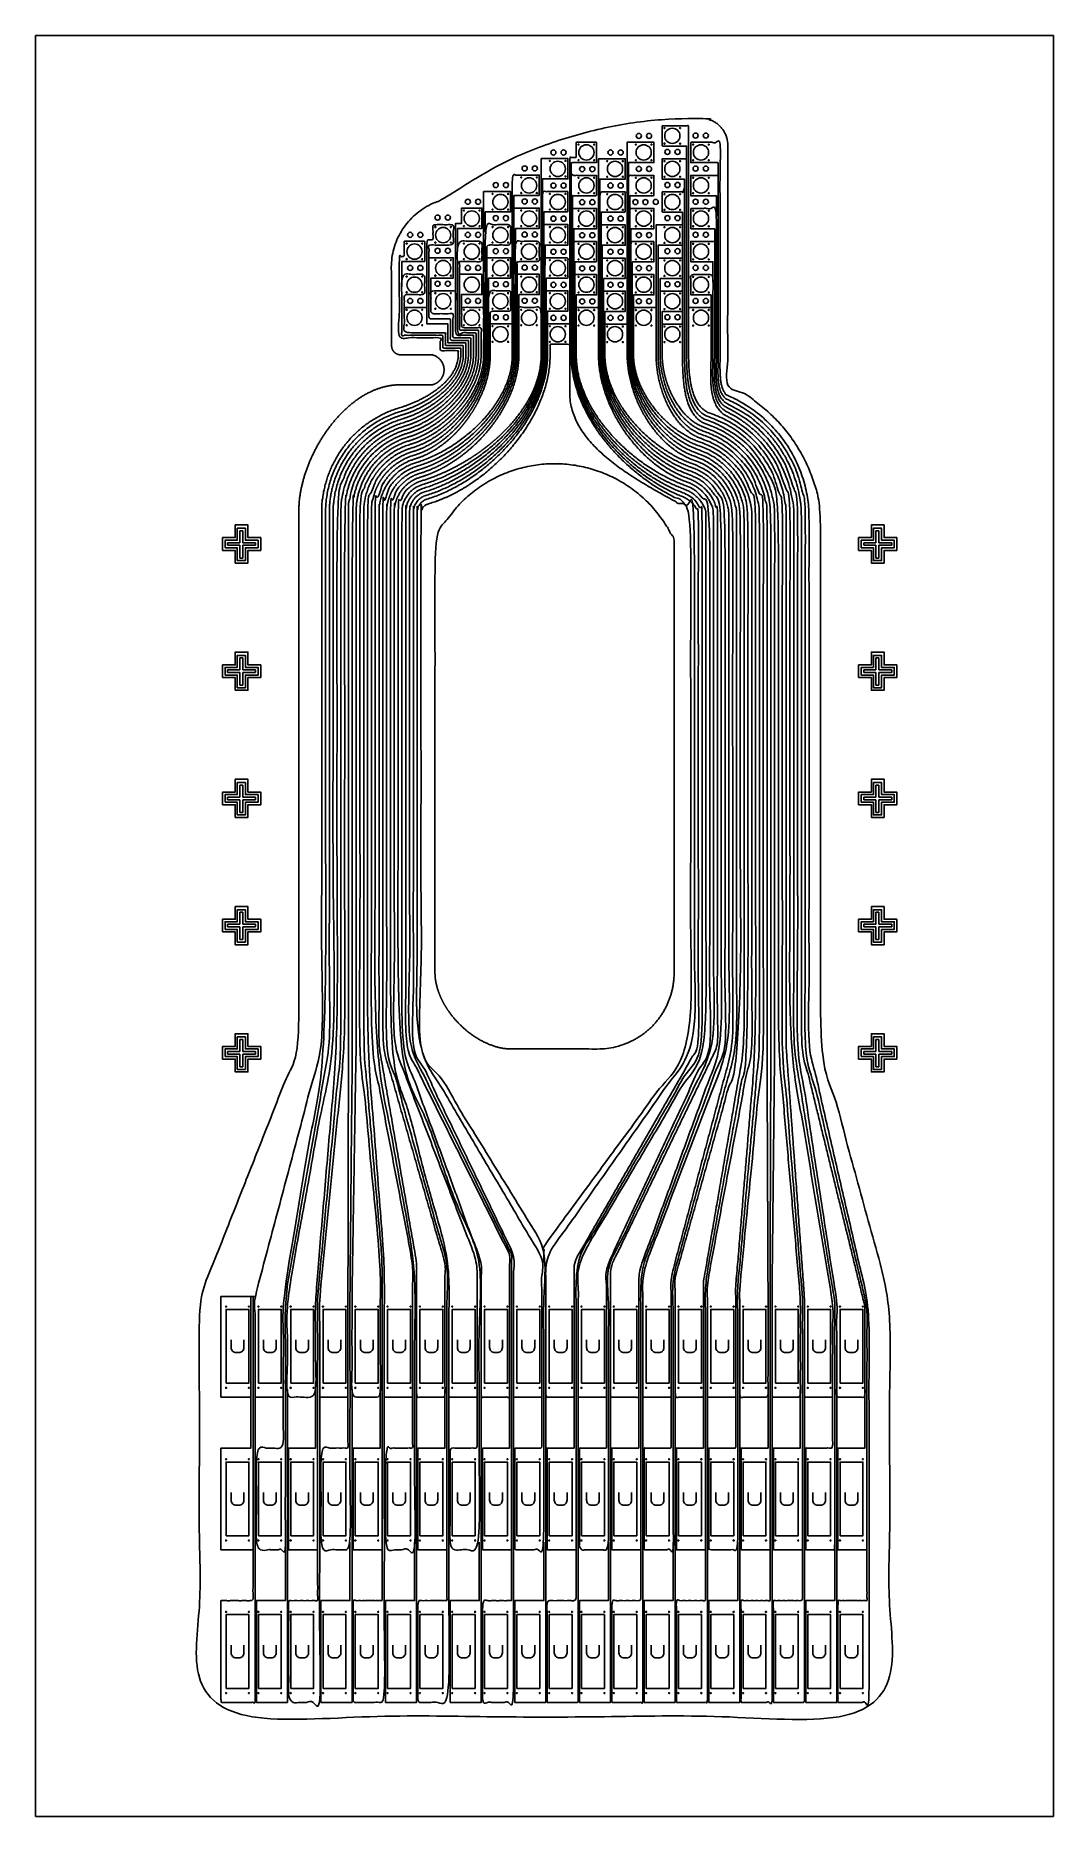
# Model space of a CAD drawing. Header units: inches. Extents: x 14.9 to 54.9, y 12.8 to 82.8.
import ezdxf

# ---------------------------------------------------------------- set-up
doc = ezdxf.new("R2010")
doc.units = ezdxf.units.IN
doc.header["$MEASUREMENT"] = 0
doc.layers.add('Electrode Sites', color=5, linetype='Continuous')
doc.layers.add('Open insulation', color=2, linetype='Continuous')

# ---------------------------------------------------------------- blocks, each defined once
blk = doc.blocks.new('*U16')
at = {"layer": 'Electrode Sites'}
blk.add_lwpolyline([(-0.75, -0.25), (-0.75, 0.25), (-0.25, 0.25), (-0.25, 0.75), (0.25, 0.75), (0.25, 0.25), (0.75, 0.25), (0.75, -0.25), (0.25, -0.25), (0.25, -0.75), (-0.25, -0.75), (-0.25, -0.25)], close=True, dxfattribs=at)
blk = doc.blocks.new('*U17')
at = {"layer": 'Electrode Sites', "color": 0, "linetype": 'ByBlock', "lineweight": -2}
for p in [(0, 20), (25, 20), (0, 15), (25, 15), (0, 10), (25, 10), (0, 5), (25, 5), (0, 0), (25, 0)]:
    blk.add_blockref('*U16', p, dxfattribs=at)
blk = doc.blocks.new('*U18')
at = {"layer": 'Electrode Sites'}
for centre in [(-0.3062, 0.3062), (0.3062, 0.3062), (-0.3062, -0.3062), (0.3062, -0.3062)]:
    blk.add_circle(centre, 0.02, dxfattribs=at)
blk = doc.blocks.new('*U19')
at = {"layer": 'Electrode Sites', "color": 0, "linetype": 'ByBlock', "lineweight": -2}
for p in [(11.727, 7.8), (7.223, 6.511), (9.476, 6.5), (11.727, 6.5), (4.971, 5.211), (7.223, 5.211), (9.476, 5.2), (11.727, 5.2), (2.719, 3.911), (4.971, 3.911), (7.223, 3.911), (9.476, 3.9), (11.727, 3.9), (2.719, 2.611), (4.971, 2.611), (7.223, 2.611), (9.476, 2.6), (11.727, 2.6), (2.719, 1.311), (4.971, 1.311), (7.223, 1.311), (9.476, 1.3), (11.727, 1.3), (4.971, 0.011), (7.223, 0.011), (9.476, 0), (11.727, 0)]:
    blk.add_blockref('*U18', p, dxfattribs=at)
blk = doc.blocks.new('*U11')
at = {"layer": 'Electrode Sites'}
for centre in [(-0.3062, 0.3062), (0.3062, 0.3062), (-0.3062, -0.3062), (0.3062, -0.3062)]:
    blk.add_circle(centre, 0.02, dxfattribs=at)
blk = doc.blocks.new('*U13')
at = {"layer": 'Electrode Sites', "color": 0, "linetype": 'ByBlock', "lineweight": -2}
for p in [(7.224, 6.5), (9.476, 6.5), (11.727, 6.5), (4.971, 5.211), (7.224, 5.2), (9.476, 5.2), (11.727, 5.2), (2.719, 3.911), (4.971, 3.911), (7.224, 3.9), (9.476, 3.9), (11.727, 3.9), (0.467, 2.611), (2.719, 2.611), (4.971, 2.611), (7.224, 2.6), (9.476, 2.6), (11.727, 2.6), (0.467, 1.311), (4.971, 1.311), (7.224, 1.3), (9.476, 1.3), (11.727, 1.3), (0.467, 0.011), (2.719, 0.011), (4.971, 0.011), (7.224, 0), (9.476, 0), (11.727, 0)]:
    blk.add_blockref('*U11', p, dxfattribs=at)
blk = doc.blocks.new('*U14')
at = {"layer": 'Electrode Sites'}
for centre in [(-0.45, 1.56), (0.45, 1.56), (-0.45, -1.634), (0.45, -1.634)]:
    blk.add_circle(centre, 0.02, dxfattribs=at)
blk = doc.blocks.new('*U15')
at = {"layer": 'Electrode Sites', "color": 0, "linetype": 'ByBlock', "lineweight": -2}
for p in [(0, 0), (1.27, 0), (2.54, 0), (3.81, 0), (5.08, 0), (6.35, 0), (7.62, 0), (8.89, 0), (10.16, 0), (11.43, 0), (12.7, 0), (13.97, 0), (15.24, 0), (16.51, 0), (17.78, 0), (19.05, 0), (20.32, 0), (21.59, 0), (22.86, 0), (24.13, 0), (0, -6), (1.27, -6), (2.54, -6), (3.81, -6), (5.08, -6), (6.35, -6), (7.62, -6), (8.89, -6), (10.16, -6), (11.43, -6), (12.7, -6), (13.97, -6), (15.24, -6), (16.51, -6), (17.78, -6), (19.05, -6), (20.32, -6), (21.59, -6), (22.86, -6), (24.13, -6), (0, -12), (1.27, -12), (2.54, -12), (3.81, -12), (5.08, -12), (6.35, -12), (7.62, -12), (8.89, -12), (10.16, -12), (11.43, -12), (12.7, -12), (13.97, -12), (15.24, -12), (16.51, -12), (17.78, -12), (19.05, -12), (20.32, -12), (21.59, -12), (22.86, -12), (24.13, -12)]:
    blk.add_blockref('*U14', p, dxfattribs=at)
blk = doc.blocks.new('*U24')
at = {"layer": 'Open insulation'}
blk.add_lwpolyline([(-0.65, -0.136), (-0.169, -0.136), (-0.169, -0.636), (0.15, -0.636), (0.15, -0.136), (0.65, -0.136), (0.65, 0.164), (0.15, 0.164), (0.15, 0.636), (-0.169, 0.636), (-0.169, 0.164), (-0.65, 0.164)], close=True, dxfattribs=at)
blk = doc.blocks.new('*U26')
at = {"layer": 'Open insulation', "color": 0, "linetype": 'ByBlock', "lineweight": -2}
for p in [(0, 20), (25, 20), (0, 15), (25, 15), (0, 10), (25, 10), (0, 5), (25, 5), (0, 0), (25, 0)]:
    blk.add_blockref('*U24', p, dxfattribs=at)
blk = doc.blocks.new('*U53')
for p, q in [((-0.55, 0.064), (-0.069, 0.064)), ((-0.55, 0.064), (-0.55, -0.036)), ((-0.069, 0.536), (-0.069, 0.064)), ((-0.069, 0.536), (0.05, 0.536)), ((0.05, 0.536), (0.05, 0.064)), ((0.05, 0.064), (0.55, 0.064)), ((0.55, 0.064), (0.55, -0.036)), ((-0.55, -0.036), (-0.069, -0.036)), ((-0.069, -0.036), (-0.069, -0.536)), ((-0.069, -0.536), (0.05, -0.536)), ((0.05, -0.036), (0.55, -0.036)), ((0.05, -0.036), (0.05, -0.536))]:
    blk.add_line(p, q)
blk = doc.blocks.new('*U55')
at = {"color": 0, "linetype": 'ByBlock', "lineweight": -2}
for p in [(0, 20), (25, 20), (0, 15), (25, 15), (0, 10), (25, 10), (0, 5), (25, 5), (0, 0), (25, 0)]:
    blk.add_blockref('*U53', p, dxfattribs=at)
blk = doc.blocks.new('*U56')
blk.add_circle((0, 0), 0.1)
blk = doc.blocks.new('*U57')
at = {"color": 0, "linetype": 'ByBlock', "lineweight": -2, "transparency": 16777216}
for p in [(0, 2.6), (0.4, 2.6), (0, 1.3), (0.4, 1.3), (0, 0), (0.4, 0)]:
    blk.add_blockref('*U56', p, dxfattribs=at)
blk = doc.blocks.new('*U58')
blk.add_circle((0, 0), 0.1)
blk = doc.blocks.new('*U59')
at = {"color": 0, "linetype": 'ByBlock', "lineweight": -2, "transparency": 16777216}
for p in [(0, 2.6), (0.4, 2.6), (0, 1.3), (0.4, 1.3), (0, 0), (0.4, 0)]:
    blk.add_blockref('*U58', p, dxfattribs=at)
blk = doc.blocks.new('*U60')
blk.add_circle((0, 0), 0.1)
blk = doc.blocks.new('*U61')
at = {"color": 0, "linetype": 'ByBlock', "lineweight": -2, "transparency": 16777216}
for p in [(0, 3.9), (0.4, 3.9), (0, 2.6), (0.4, 2.6), (0, 1.3), (0.4, 1.3), (0, 0), (0.4, 0)]:
    blk.add_blockref('*U60', p, dxfattribs=at)
blk = doc.blocks.new('*U62')
blk.add_circle((0, 0), 0.1)
blk = doc.blocks.new('*U63')
at = {"color": 0, "linetype": 'ByBlock', "lineweight": -2, "transparency": 16777216}
for p in [(0, 5.2), (0.4, 5.2), (0, 3.9), (0.4, 3.9), (0, 2.6), (0.4, 2.6), (0, 1.3), (0.4, 1.3), (0, 0), (0.4, 0)]:
    blk.add_blockref('*U62', p, dxfattribs=at)
blk = doc.blocks.new('*U64')
blk.add_circle((0, 0), 0.1)
blk = doc.blocks.new('*U65')
at = {"color": 0, "linetype": 'ByBlock', "lineweight": -2, "transparency": 16777216}
for p in [(0, 5.2), (0.4, 5.2), (0, 3.9), (0.4, 3.9), (0, 2.6), (0.4, 2.6), (0, 1.3), (0.4, 1.3), (0, 0), (0.4, 0)]:
    blk.add_blockref('*U64', p, dxfattribs=at)
blk = doc.blocks.new('*U66')
blk.add_circle((0, 0), 0.1)
blk = doc.blocks.new('*U67')
at = {"color": 0, "linetype": 'ByBlock', "lineweight": -2, "transparency": 16777216}
for p in [(0, 6.5), (0.4, 6.5), (0, 5.2), (0.4, 5.2), (0, 3.9), (0.4, 3.9), (0, 2.6), (0.4, 2.6), (0, 1.3), (0.4, 1.3), (0, 0), (0.4, 0)]:
    blk.add_blockref('*U66', p, dxfattribs=at)
blk = doc.blocks.new('*U68')
blk.add_circle((0, 0), 0.1)
blk = doc.blocks.new('*U69')
at = {"color": 0, "linetype": 'ByBlock', "lineweight": -2, "transparency": 16777216}
for p in [(0, 5.2), (0.4, 5.2), (0, 3.9), (0.4, 3.9), (0, 2.6), (0.4, 2.6), (0, 1.3), (0.4, 1.3), (0, 0), (0.4, 0)]:
    blk.add_blockref('*U68', p, dxfattribs=at)
blk = doc.blocks.new('*U70')
blk.add_circle((0, 0), 0.1)
blk = doc.blocks.new('*U71')
at = {"color": 0, "linetype": 'ByBlock', "lineweight": -2, "transparency": 16777216}
for p in [(0, 6.5), (0.4, 6.5), (0, 5.2), (0.4, 5.2), (0, 3.9), (0.4, 3.9), (0, 2.6), (0.4, 2.6), (0, 1.3), (0.4, 1.3), (0, 0), (0.4, 0)]:
    blk.add_blockref('*U70', p, dxfattribs=at)
blk = doc.blocks.new('*U72')
blk.add_circle((0, 0), 0.1)
blk = doc.blocks.new('*U73')
at = {"color": 0, "linetype": 'ByBlock', "lineweight": -2, "transparency": 16777216}
for p in [(0, 6.5), (0.4, 6.5), (0, 5.2), (0.4, 5.2), (0, 3.9), (0.4, 3.9), (0, 2.6), (0.4, 2.6), (0, 1.3), (0.4, 1.3), (0, 0), (0.4, 0)]:
    blk.add_blockref('*U72', p, dxfattribs=at)
blk = doc.blocks.new('*U74')
blk.add_circle((0, 0), 0.1)
blk = doc.blocks.new('*U75')
at = {"color": 0, "linetype": 'ByBlock', "lineweight": -2, "transparency": 16777216}
for p in [(0, 6.5), (0.4, 6.5), (0, 5.2), (0.4, 5.2), (0, 3.9), (0.4, 3.9), (0, 2.6), (0.4, 2.6), (0, 1.3), (0.4, 1.3), (0, 0), (0.4, 0)]:
    blk.add_blockref('*U74', p, dxfattribs=at)
blk = doc.blocks.new('*U76')
blk.add_lwpolyline([(-0.25, 0.25), (-0.25, -0.05, 0.414214), (-0.05, -0.25), (0, -0.25), (0.05, -0.25, 0.414214), (0.25, -0.05), (0.25, 0.25)], format="xyb")
blk = doc.blocks.new('*U77')
at = {"color": 0, "linetype": 'ByBlock', "lineweight": -2, "transparency": 16777216}
for p in [(0, 0), (1.27, 0), (2.54, 0), (3.81, 0), (5.08, 0), (6.35, 0), (7.62, 0), (8.89, 0), (10.16, 0), (11.43, 0), (12.7, 0), (13.97, 0), (15.24, 0), (16.51, 0), (17.78, 0), (19.05, 0), (20.32, 0), (21.59, 0), (22.86, 0), (24.13, 0), (0, -6), (1.27, -6), (2.54, -6), (3.81, -6), (5.08, -6), (6.35, -6), (7.62, -6), (8.89, -6), (10.16, -6), (11.43, -6), (12.7, -6), (13.97, -6), (15.24, -6), (16.51, -6), (17.78, -6), (19.05, -6), (20.32, -6), (21.59, -6), (22.86, -6), (24.13, -6), (0, -12), (1.27, -12), (2.54, -12), (3.81, -12), (5.08, -12), (6.35, -12), (7.62, -12), (8.89, -12), (10.16, -12), (11.43, -12), (12.7, -12), (13.97, -12), (15.24, -12), (16.51, -12), (17.78, -12), (19.05, -12), (20.32, -12), (21.59, -12), (22.86, -12), (24.13, -12)]:
    blk.add_blockref('*U76', p, dxfattribs=at)

msp = doc.modelspace()

# ---------------------------------------------------------------- linework, layer by layer
msp.add_line((35.45, 66.112), (35.45, 66.112))
msp.add_lwpolyline([(14.854, 82.846), (54.854, 82.846), (54.854, 12.846), (14.854, 12.846)], close=True)
for centre in [(38.562, 78.904), (38.962, 78.904), (38.562, 77.604), (38.962, 77.604), (38.425, 76.304), (38.821, 76.304), (39.227, 76.31), (38.562, 75.004), (38.962, 75.004), (38.562, 73.704), (38.962, 73.704), (38.562, 72.404), (38.962, 72.404)]:
    msp.add_circle(centre, 0.1)
for points, weights, knots in [([(29.161, 69.118), (29.583, 69.118), (30.005, 69.118), (30.427, 69.118), (30.722, 69.18), (30.91, 69.415), (30.907, 69.716), (30.904, 70.017), (30.71, 70.247), (30.414, 70.303), (29.992, 70.303), (29.57, 70.303), (29.148, 70.303), (28.972, 70.331), (28.854, 70.463), (28.845, 70.641), (28.845, 71.582), (28.845, 72.523), (28.845, 73.465), (28.712, 74.846), (29.49, 75.994), (30.821, 76.382), (33.858, 78.567), (37.432, 79.674), (41.172, 79.587), (41.674, 79.501), (42.016, 79.123), (42.054, 78.615), (42.054, 75.448), (42.054, 72.281), (42.054, 69.113), (44.07, 68.17), (45.391, 66.38), (45.7, 64.177), (45.7, 57.155), (45.7, 50.134), (45.7, 43.112), (46.606, 39.808), (47.513, 36.503), (48.419, 33.198), (48.419, 27.721), (48.419, 22.243), (48.419, 16.765), (39.376, 16.765), (30.333, 16.765), (21.289, 16.765), (21.289, 22.243), (21.289, 27.721), (21.289, 33.198), (22.593, 36.503), (23.896, 39.808), (25.2, 43.112), (25.2, 50.134), (25.2, 57.155), (25.2, 64.177), (25.2, 66.288), (27.05, 69.118), (29.161, 69.118)], [1, 1, 1, 1, 0.848705740036, 0.848705740036, 1, 0.848705740036, 0.848705740036, 1, 1, 1, 1, 0.850742571659, 0.850742571659, 1, 1, 1, 1, 0.846790238995, 0.846790238995, 1, 0.965445065084, 0.965445065084, 1, 0.858924257634, 0.858924257634, 1, 1, 1, 1, 0.919373478481, 0.919373478481, 1, 1, 1, 1, 1, 1, 1, 1, 1, 1, 1, 1, 1, 1, 1, 1, 1, 1, 1, 1, 1, 1, 1, 1, 1], [0, 0, 0, 0, 1, 1, 1, 2.374295, 2.374295, 2.374295, 3.74859, 3.74859, 3.74859, 4.74859, 4.74859, 4.74859, 6.113223, 6.113223, 6.113223, 7.113223, 7.113223, 7.113223, 8.496553, 8.496553, 8.496553, 9.143307, 9.143307, 9.143307, 10.468537, 10.468537, 10.468537, 11.468537, 11.468537, 11.468537, 12.462355, 12.462355, 12.462355, 13.462355, 13.462355, 13.462355, 14.462355, 14.462355, 14.462355, 15.462355, 15.462355, 15.462355, 16.462355, 16.462355, 16.462355, 17.462355, 17.462355, 17.462355, 18.462355, 18.462355, 18.462355, 19.462355, 19.462355, 19.462355, 25.795387, 25.795387, 25.795387, 25.795387]), ([(30.55, 46.012), (30.55, 44.598), (32.136, 43.012), (33.55, 43.012), (34.683, 43.012), (35.816, 43.012), (36.95, 43.012), (38.707, 43.012), (39.95, 44.255), (39.95, 46.012), (39.95, 51.679), (39.95, 57.346), (39.95, 63.012), (39.078, 64.898), (37.327, 66.018), (35.25, 66.018), (33.172, 66.018), (31.421, 64.898), (30.55, 63.012), (30.55, 57.346), (30.55, 51.679), (30.55, 46.012)], [1, 1, 1, 1, 1, 1, 1, 0.804737854124, 0.804737854124, 1, 1, 1, 1, 0.894988706312, 0.894988706312, 1, 0.894988706312, 0.894988706312, 1, 1, 1, 1], [0, 0, 0, 0, 4.242641, 4.242641, 4.242641, 5.242641, 5.242641, 5.242641, 6.813437, 6.813437, 6.813437, 7.813437, 7.813437, 7.813437, 8.951278, 8.951278, 8.951278, 10.089119, 10.089119, 10.089119, 11.089119, 11.089119, 11.089119, 11.089119])]:
    msp.add_rational_spline(points, weights, degree=3, knots=knots)
at = {"layer": 'Electrode Sites'}
for p, q in [((40.279, 74.104), (40.279, 74.604)), ((40.279, 72.608), (40.279, 73.435)), ((40.279, 71.404), (40.279, 72.041)), ((34.909, 29.326), (34.909, 29.326)), ((34.829, 23.326), (34.829, 23.626))]:
    msp.add_line(p, q, dxfattribs=at)
for points in [[(14.854, 12.846), (14.854, 82.846), (54.854, 82.846), (54.854, 12.846)], [(22.139, 33.288), (22.139, 33.288)]]:
    msp.add_lwpolyline(points, close=True, dxfattribs=at)
for points in [[(38.103, 70.303), (38.103, 78.654), (39.153, 78.654), (39.153, 77.854), (38.153, 77.854), (38.153, 77.354), (38.153, 77.054)], [(34.774, 76.415), (34.774, 76.715), (34.774, 77.215), (35.774, 77.215), (35.774, 78.015), (34.724, 78.015), (34.724, 72.165), (34.724, 71.865)], [(37.027, 76.404), (37.027, 76.704), (37.027, 77.204), (38.027, 77.204), (38.027, 78.004), (36.977, 78.004), (36.977, 71.754)], [(40.359, 76.404), (40.359, 76.704), (40.359, 77.202), (39.479, 77.204), (39.479, 78.004), (40.439, 78.004), (40.439, 77.704)], [(41.684, 77.054), (41.684, 77.354), (40.604, 77.354), (40.604, 76.554), (41.614, 76.554), (41.614, 76.054), (41.614, 75.754)], [(32.463, 71.865), (32.463, 72.165), (32.463, 76.715), (33.523, 76.715), (33.523, 75.915), (32.528, 75.915), (32.528, 75.415), (32.528, 75.115)], [(31.357, 72.315), (31.357, 72.815), (31.357, 75.465), (31.597, 75.465), (31.597, 76.065), (32.397, 76.065), (32.397, 75.265), (31.437, 75.265), (31.437, 74.765), (31.437, 74.465)], [(33.653, 75.765), (33.653, 76.065), (34.648, 76.065), (34.648, 75.265), (33.718, 75.265), (33.718, 74.765), (33.718, 74.465)], [(35.951, 75.754), (35.951, 76.054), (36.901, 76.054), (36.901, 75.254), (36.001, 75.254), (36.001, 74.754), (36.001, 74.454)], [(38.203, 75.754), (38.203, 76.054), (39.153, 76.054), (39.153, 75.254), (38.253, 75.254), (38.253, 74.754), (38.253, 74.454)], [(34.824, 75.115), (34.824, 75.415), (35.774, 75.415), (35.774, 74.615), (34.874, 74.615), (34.874, 74.115), (34.874, 73.815)], [(37.127, 73.804), (37.127, 74.104), (37.127, 74.604), (38.027, 74.604), (38.027, 75.404), (37.077, 75.404), (37.077, 75.104)], [(39.319, 73.804), (39.319, 74.104), (39.319, 74.604), (40.279, 74.604), (40.279, 75.404), (39.239, 75.404), (39.239, 72.154), (39.239, 71.854)], [(41.544, 74.454), (41.544, 74.754), (40.604, 74.754), (40.604, 73.954), (41.474, 73.954), (41.474, 73.454), (41.474, 73.154)], [(30.391, 72.515), (30.391, 72.815), (30.391, 73.315), (31.271, 73.315), (31.271, 74.115), (30.311, 74.115), (30.311, 73.815)], [(32.593, 73.815), (32.593, 74.115), (33.523, 74.115), (33.523, 73.315), (32.658, 73.315), (32.658, 72.815), (32.658, 72.515)], [(31.597, 71.865), (31.597, 72.165), (31.597, 72.665), (32.397, 72.665), (32.397, 73.465), (31.517, 73.465), (31.517, 73.165)], [(33.783, 73.165), (33.783, 73.465), (34.648, 73.465), (34.648, 72.665), (33.848, 72.665), (33.848, 72.165), (33.848, 71.865)], [(34.924, 72.515), (34.924, 72.815), (35.774, 72.815), (35.774, 72.015), (34.974, 72.015), (34.974, 71.515), (34.974, 71.215)], [(36.101, 71.854), (36.101, 72.154), (36.101, 72.654), (36.901, 72.654), (36.901, 73.454), (36.051, 73.454), (36.051, 73.154)], [(37.177, 72.504), (37.177, 72.804), (38.027, 72.804), (38.027, 72.004), (37.227, 72.004), (37.227, 71.504), (37.227, 71.204)], [(38.303, 73.154), (38.303, 73.454), (39.153, 73.454), (39.153, 72.654), (38.353, 72.654), (38.353, 72.154), (38.353, 71.854)], [(39.399, 72.504), (39.399, 72.804), (40.279, 72.804), (40.279, 72.004), (39.479, 72.004), (39.479, 71.504), (39.479, 71.204)], [(29.345, 71.865), (29.345, 72.165), (30.231, 72.165), (30.231, 71.855)], [(41.405, 71.854), (41.405, 72.154), (40.519, 72.154), (40.519, 71.854)], [(32.723, 71.215), (32.723, 71.515), (33.588, 71.515), (33.588, 71.215)], [(23.479, 33.288), (22.139, 33.288), (22.139, 29.326), (23.319, 29.326), (23.319, 33.288)], [(23.399, 23.626), (23.399, 23.326), (22.139, 23.326), (22.139, 27.326), (23.319, 27.326), (23.319, 29.326), (23.319, 29.626)], [(23.479, 29.876), (23.479, 29.326), (24.589, 29.326), (24.589, 29.876)], [(24.749, 29.626), (24.749, 29.326), (24.749, 17.326), (23.529, 17.326), (23.529, 21.326), (24.669, 21.326), (24.669, 23.326), (24.669, 23.626)], [(25.939, 23.876), (25.939, 23.326), (24.799, 23.326), (24.799, 27.326), (25.859, 27.326), (25.859, 29.326), (25.859, 29.876)], [(26.019, 29.626), (26.019, 29.326), (27.129, 29.326), (27.129, 29.626)], [(27.289, 29.626), (27.289, 29.326), (27.289, 17.326), (26.069, 17.326), (26.069, 21.326), (27.209, 21.326), (27.209, 23.326), (27.209, 23.626)], [(28.479, 23.626), (28.479, 23.326), (27.339, 23.326), (27.339, 27.326), (28.399, 27.326), (28.399, 29.326), (28.399, 29.626)], [(28.559, 29.626), (28.559, 29.326), (29.669, 29.326), (29.669, 29.626)], [(29.829, 29.626), (29.829, 29.326), (29.829, 17.326), (28.609, 17.326), (28.609, 21.326), (29.749, 21.326), (29.749, 23.326), (29.749, 23.626)], [(31.019, 23.626), (31.019, 23.326), (29.879, 23.326), (29.879, 27.326), (30.939, 27.326), (30.939, 29.326), (30.939, 29.626)], [(31.099, 29.626), (31.099, 29.326), (32.209, 29.326), (32.209, 29.626)], [(32.369, 29.626), (32.369, 29.326), (32.369, 17.326), (31.149, 17.326), (31.149, 21.326), (32.289, 21.326), (32.289, 23.326), (32.289, 23.626)], [(33.559, 23.626), (33.559, 23.326), (32.419, 23.326), (32.419, 27.326), (33.479, 27.326), (33.479, 29.326), (33.479, 29.626)], [(33.639, 29.626), (33.639, 29.326), (34.749, 29.326), (34.749, 29.626)], [(34.909, 29.626), (34.909, 29.326), (34.909, 17.326), (33.689, 17.326), (33.689, 21.326), (34.829, 21.326), (34.829, 23.326), (34.829, 23.626)], [(36.099, 23.626), (36.099, 23.326), (34.959, 23.326), (34.959, 27.326), (36.019, 27.326), (36.019, 29.326), (36.019, 29.626)], [(36.179, 29.626), (36.179, 29.326), (37.289, 29.326), (37.289, 29.626)], [(37.449, 29.626), (37.449, 29.326), (37.449, 17.326), (36.229, 17.326), (36.229, 21.326), (37.369, 21.326), (37.369, 23.326), (37.369, 23.626)], [(38.639, 23.626), (38.639, 23.326), (37.499, 23.326), (37.499, 27.326), (38.559, 27.326), (38.559, 29.326), (38.559, 29.626)], [(38.719, 29.626), (38.719, 29.326), (39.829, 29.326), (39.829, 29.626)], [(39.909, 23.626), (39.909, 23.326), (39.909, 21.326), (38.769, 21.326), (38.769, 17.326), (39.989, 17.326), (39.989, 29.326), (39.989, 29.626)], [(41.179, 23.626), (41.179, 23.326), (40.039, 23.326), (40.039, 27.326), (41.099, 27.326), (41.099, 29.326), (41.099, 29.626)], [(42.369, 29.626), (42.369, 29.326), (41.259, 29.326), (41.259, 29.626)], [(42.449, 23.626), (42.449, 23.326), (42.449, 21.326), (41.309, 21.326), (41.309, 17.326), (42.529, 17.326), (42.529, 29.326), (42.529, 29.626)], [(43.719, 23.626), (43.719, 23.326), (42.579, 23.326), (42.579, 27.326), (43.639, 27.326), (43.639, 29.326), (43.639, 29.626)], [(44.989, 23.626), (44.989, 23.326), (43.849, 23.326), (43.849, 27.326), (44.909, 27.326), (44.909, 29.326), (44.909, 29.626)], [(46.179, 29.626), (46.179, 29.326), (45.069, 29.326), (45.069, 29.626)], [(46.259, 23.626), (46.259, 23.326), (46.259, 21.326), (45.119, 21.326), (45.119, 17.326), (46.339, 17.326), (46.339, 29.326), (46.339, 29.626)], [(47.449, 29.626), (47.449, 29.326), (47.449, 27.326), (46.389, 27.326), (46.389, 23.326), (47.529, 23.326), (47.529, 23.626)]]:
    msp.add_lwpolyline(points, dxfattribs=at)
for points, weights, knots in [([(40.439, 70.303), (40.439, 72.87), (40.439, 75.437), (40.439, 78.004), (40.439, 78.171), (40.439, 78.339), (40.439, 78.506), (40.119, 78.505), (39.799, 78.505), (39.479, 78.504), (39.479, 78.77), (39.479, 79.037), (39.479, 79.304), (39.826, 79.304), (40.172, 79.304), (40.519, 79.304), (40.519, 76.92), (40.519, 74.537), (40.519, 72.154), (40.519, 71.537), (40.519, 70.92), (40.519, 70.303), (40.519, 69.484), (40.593, 68.259), (41.37, 67.998), (43.104, 67.414), (44.223, 65.965), (44.35, 64.14), (44.35, 57.131), (44.35, 50.121), (44.35, 43.112), (44.59, 39.83), (44.829, 36.547), (45.069, 33.265), (45.069, 31.952), (45.069, 30.639), (45.069, 29.326), (45.069, 25.326), (45.069, 21.326), (45.069, 17.326), (44.663, 17.326), (44.256, 17.326), (43.849, 17.326), (43.849, 18.659), (43.849, 19.992), (43.849, 21.326), (44.229, 21.326), (44.609, 21.326), (44.989, 21.326), (44.989, 21.992), (44.989, 22.659), (44.989, 23.326), (44.989, 26.639), (44.989, 29.952), (44.989, 33.265), (44.726, 36.547), (44.463, 39.83), (44.2, 43.112), (44.2, 50.121), (44.2, 57.131), (44.2, 64.14), (44.072, 65.899), (42.993, 67.293), (41.322, 67.855), (40.5, 68.132), (40.439, 69.436), (40.439, 70.303)], [1, 1, 1, 1, 1, 1, 1, 1, 1, 1, 1, 1, 1, 1, 1, 1, 1, 1, 1, 1, 1, 1, 1, 1, 1, 0.887960952978, 0.887960952978, 1, 1, 1, 1, 1, 1, 1, 1, 1, 1, 1, 1, 1, 1, 1, 1, 1, 1, 1, 1, 1, 1, 1, 1, 1, 1, 1, 1, 1, 1, 1, 1, 1, 1, 0.888469739995, 0.888469739995, 1, 1, 1, 1], [0, 0, 0, 0, 1, 1, 1, 2, 2, 2, 3, 3, 3, 4, 4, 4, 5, 5, 5, 6, 6, 6, 7, 7, 7, 9.457154, 9.457154, 9.457154, 10.633551, 10.633551, 10.633551, 11.633551, 11.633551, 11.633551, 12.633551, 12.633551, 12.633551, 13.633551, 13.633551, 13.633551, 14.633551, 14.633551, 14.633551, 15.633551, 15.633551, 15.633551, 16.633551, 16.633551, 16.633551, 17.633551, 17.633551, 17.633551, 18.633551, 18.633551, 18.633551, 19.633551, 19.633551, 19.633551, 20.633551, 20.633551, 20.633551, 21.633551, 21.633551, 21.633551, 22.807195, 22.807195, 22.807195, 25.408913, 25.408913, 25.408913, 25.408913]), ([(35.901, 77.054), (35.901, 77.154), (35.901, 77.254), (35.901, 77.354), (35.901, 77.52), (35.901, 77.687), (35.901, 77.854), (36.235, 77.854), (36.568, 77.854), (36.901, 77.854), (36.901, 78.12), (36.901, 78.387), (36.901, 78.654), (36.635, 78.654), (36.368, 78.654), (36.101, 78.654), (36.101, 78.454), (36.101, 78.254), (36.101, 78.054), (36.018, 78.054), (35.935, 78.054), (35.851, 78.054), (35.85, 75.874), (35.849, 73.694), (35.847, 71.515), (35.847, 70.612), (35.847, 69.709), (35.847, 68.807), (35.847, 66.766), (38.359, 65.431), (40.149, 64.452), (40.31, 64.364), (40.461, 64.26), (40.6, 64.14), (40.6, 57.131), (40.6, 50.121), (40.6, 43.112), (38.676, 40.496), (36.753, 37.88), (34.829, 35.264), (34.829, 35.048), (34.829, 34.833), (34.829, 34.617)], [1, 1, 1, 1, 1, 1, 1, 1, 1, 1, 1, 1, 1, 1, 1, 1, 1, 1, 1, 1, 1, 1, 1, 1, 1, 1, 1, 1, 1, 1, 1, 0.996304468687, 0.996304468687, 1, 1, 1, 1, 1, 1, 1, 1, 1, 1], [0, 0, 0, 0, 1, 1, 1, 2, 2, 2, 3, 3, 3, 4, 4, 4, 5, 5, 5, 6, 6, 6, 7, 7, 7, 8, 8, 8, 9, 9, 9, 15.120328, 15.120328, 15.120328, 15.331011, 15.331011, 15.331011, 16.331011, 16.331011, 16.331011, 17.331011, 17.331011, 17.331011, 18.331011, 18.331011, 18.331011, 18.331011]), ([(41.684, 70.303), (41.684, 72.653), (41.684, 75.003), (41.684, 77.354), (41.684, 77.52), (41.684, 77.687), (41.684, 77.854), (41.324, 77.854), (40.964, 77.854), (40.604, 77.854), (40.604, 78.12), (40.604, 78.387), (40.604, 78.654), (40.988, 78.654), (41.371, 78.654), (41.754, 78.654), (41.755, 75.87), (41.755, 73.086), (41.755, 70.303), (41.755, 69.759), (41.693, 68.913), (42.054, 68.699), (43.949, 67.886), (45.132, 66.198), (45.25, 64.14), (45.25, 57.131), (45.25, 50.121), (45.25, 43.112), (46.036, 39.7), (46.823, 36.288), (47.609, 32.876), (47.609, 27.692), (47.609, 22.509), (47.609, 17.326), (47.203, 17.326), (46.796, 17.326), (46.389, 17.326), (46.389, 18.659), (46.389, 19.992), (46.389, 21.326), (46.769, 21.326), (47.149, 21.326), (47.529, 21.326), (47.529, 21.992), (47.529, 22.659), (47.529, 23.326), (47.529, 26.509), (47.529, 29.692), (47.529, 32.876), (46.719, 36.288), (45.91, 39.7), (45.1, 43.112), (45.1, 50.121), (45.1, 57.131), (45.1, 64.14), (44.984, 66.111), (43.859, 67.734), (42.054, 68.535), (41.569, 68.779), (41.684, 69.701), (41.684, 70.303)], [1, 1, 1, 1, 1, 1, 1, 1, 1, 1, 1, 1, 1, 1, 1, 1, 1, 1, 1, 1, 1, 1, 0.900144577194, 0.900144577194, 1, 1, 1, 1, 1, 1, 1, 1, 1, 1, 1, 1, 1, 1, 1, 1, 1, 1, 1, 1, 1, 1, 1, 1, 1, 1, 1, 1, 1, 1, 1, 0.902650109073, 0.902650109073, 1, 1, 1, 1], [0, 0, 0, 0, 1, 1, 1, 2, 2, 2, 3, 3, 3, 4, 4, 4, 5, 5, 5, 6, 6, 6, 7.631954, 7.631954, 7.631954, 8.740752, 8.740752, 8.740752, 9.740752, 9.740752, 9.740752, 10.740752, 10.740752, 10.740752, 11.740752, 11.740752, 11.740752, 12.740752, 12.740752, 12.740752, 13.740752, 13.740752, 13.740752, 14.740752, 14.740752, 14.740752, 15.740752, 15.740752, 15.740752, 16.740752, 16.740752, 16.740752, 17.740752, 17.740752, 17.740752, 18.740752, 18.740752, 18.740752, 19.835189, 19.835189, 19.835189, 21.641358, 21.641358, 21.641358, 21.641358]), ([(33.653, 70.303), (33.653, 68.367), (31.701, 66.472), (29.846, 65.918), (29.043, 65.678), (28.53, 65.015), (28.5, 64.177), (28.5, 57.155), (28.5, 50.134), (28.5, 43.112), (29.313, 40.276), (30.126, 37.44), (30.939, 34.604), (30.939, 32.845), (30.939, 31.085), (30.939, 29.326), (30.569, 29.326), (30.199, 29.326), (29.829, 29.326), (29.829, 31.085), (29.829, 32.845), (29.829, 34.604), (29.336, 37.44), (28.843, 40.276), (28.35, 43.112), (28.35, 50.134), (28.35, 57.155), (28.35, 64.177), (28.38, 65.084), (28.934, 65.802), (29.804, 66.062), (31.619, 66.604), (33.588, 68.408), (33.588, 70.303), (33.588, 70.707), (33.588, 71.111), (33.588, 71.515), (33.588, 73.465), (33.588, 75.415), (33.588, 77.365), (33.942, 77.365), (34.295, 77.365), (34.648, 77.365), (34.648, 77.098), (34.648, 76.831), (34.648, 76.565), (34.317, 76.565), (33.985, 76.565), (33.653, 76.565), (33.653, 76.398), (33.653, 76.231), (33.653, 76.065), (33.653, 74.144), (33.653, 72.223), (33.653, 70.303)], [1, 1, 1, 1, 0.874940276785, 0.874940276785, 1, 1, 1, 1, 1, 1, 1, 1, 1, 1, 1, 1, 1, 1, 1, 1, 1, 1, 1, 1, 1, 1, 0.874398466563, 0.874398466563, 1, 1, 1, 1, 1, 1, 1, 1, 1, 1, 1, 1, 1, 1, 1, 1, 1, 1, 1, 1, 1, 1, 1, 1, 1], [0, 0, 0, 0, 5.80678, 5.80678, 5.80678, 7.051825, 7.051825, 7.051825, 8.051825, 8.051825, 8.051825, 9.051825, 9.051825, 9.051825, 10.051825, 10.051825, 10.051825, 11.051825, 11.051825, 11.051825, 12.051825, 12.051825, 12.051825, 13.051825, 13.051825, 13.051825, 14.051825, 14.051825, 14.051825, 15.299654, 15.299654, 15.299654, 20.983905, 20.983905, 20.983905, 21.983905, 21.983905, 21.983905, 22.983905, 22.983905, 22.983905, 23.983905, 23.983905, 23.983905, 24.983905, 24.983905, 24.983905, 25.983905, 25.983905, 25.983905, 26.983905, 26.983905, 26.983905, 27.983905, 27.983905, 27.983905, 27.983905]), ([(35.901, 70.303), (35.901, 72.653), (35.901, 75.003), (35.901, 77.354), (36.235, 77.354), (36.568, 77.354), (36.901, 77.354), (36.901, 77.087), (36.901, 76.82), (36.901, 76.554), (36.585, 76.554), (36.268, 76.554), (35.951, 76.554), (35.951, 76.387), (35.951, 76.22), (35.951, 76.054), (35.951, 74.137), (35.951, 72.22), (35.951, 70.303), (35.951, 67.955), (38.083, 65.608), (40.261, 64.731), (40.542, 64.617), (40.765, 64.411), (40.9, 64.14), (40.9, 57.131), (40.9, 50.121), (40.9, 43.112), (39.273, 40.284), (37.646, 37.456), (36.019, 34.628), (36.019, 32.86), (36.019, 31.093), (36.019, 29.326), (35.649, 29.326), (35.279, 29.326), (34.909, 29.326), (34.909, 31.156), (34.909, 32.987), (34.909, 34.817), (36.856, 37.582), (38.803, 40.347), (40.75, 43.112), (40.75, 50.121), (40.75, 57.131), (40.75, 64.14), (40.613, 64.34), (40.427, 64.494), (40.205, 64.592), (38.021, 65.548), (35.901, 67.919), (35.901, 70.303)], [1, 1, 1, 1, 1, 1, 1, 1, 1, 1, 1, 1, 1, 1, 1, 1, 1, 1, 1, 1, 1, 1, 0.956497981401, 0.956497981401, 1, 1, 1, 1, 1, 1, 1, 1, 1, 1, 1, 1, 1, 1, 1, 1, 1, 1, 1, 1, 1, 1, 0.974222192813, 0.974222192813, 1, 1, 1, 1], [0, 0, 0, 0, 1, 1, 1, 2, 2, 2, 3, 3, 3, 4, 4, 4, 5, 5, 5, 6, 6, 6, 13.044096, 13.044096, 13.044096, 13.770596, 13.770596, 13.770596, 14.770596, 14.770596, 14.770596, 15.770596, 15.770596, 15.770596, 16.770596, 16.770596, 16.770596, 17.770596, 17.770596, 17.770596, 18.770596, 18.770596, 18.770596, 19.770596, 19.770596, 19.770596, 20.770596, 20.770596, 20.770596, 21.328581, 21.328581, 21.328581, 28.479599, 28.479599, 28.479599, 28.479599]), ([(38.153, 70.303), (38.153, 72.653), (38.153, 75.003), (38.153, 77.354), (38.486, 77.354), (38.82, 77.354), (39.153, 77.354), (39.153, 77.087), (39.153, 76.82), (39.153, 76.554), (38.836, 76.554), (38.52, 76.554), (38.203, 76.554), (38.203, 76.387), (38.203, 76.22), (38.203, 76.054), (38.203, 74.137), (38.203, 72.22), (38.203, 70.303), (38.203, 68.742), (39.365, 66.936), (40.843, 66.434), (41.881, 66.081), (42.571, 65.229), (42.7, 64.14), (42.7, 57.131), (42.7, 50.121), (42.7, 43.112), (42.166, 40.024), (41.633, 36.937), (41.099, 33.849), (41.099, 32.341), (41.099, 30.833), (41.099, 29.326), (40.729, 29.326), (40.359, 29.326), (39.989, 29.326), (39.989, 30.898), (39.989, 32.471), (39.989, 34.044), (40.843, 37.067), (41.696, 40.089), (42.55, 43.112), (42.55, 50.121), (42.55, 57.131), (42.55, 64.14), (42.421, 65.162), (41.77, 65.96), (40.795, 66.292), (39.279, 66.807), (38.153, 68.702), (38.153, 70.303)], [1, 1, 1, 1, 1, 1, 1, 1, 1, 1, 1, 1, 1, 1, 1, 1, 1, 1, 1, 1, 1, 1, 0.897049094825, 0.897049094825, 1, 1, 1, 1, 1, 1, 1, 1, 1, 1, 1, 1, 1, 1, 1, 1, 1, 1, 1, 1, 1, 1, 0.89853362792, 0.89853362792, 1, 1, 1, 1], [0, 0, 0, 0, 1, 1, 1, 2, 2, 2, 3, 3, 3, 4, 4, 4, 5, 5, 5, 6, 6, 6, 10.683835, 10.683835, 10.683835, 11.81015, 11.81015, 11.81015, 12.81015, 12.81015, 12.81015, 13.81015, 13.81015, 13.81015, 14.81015, 14.81015, 14.81015, 15.81015, 15.81015, 15.81015, 16.81015, 16.81015, 16.81015, 17.81015, 17.81015, 17.81015, 18.81015, 18.81015, 18.81015, 19.928095, 19.928095, 19.928095, 24.731201, 24.731201, 24.731201, 24.731201]), ([(34.774, 70.303), (34.774, 67.987), (32.279, 65.864), (30.061, 65.199), (29.587, 65.058), (29.28, 64.67), (29.25, 64.177), (29.25, 57.155), (29.25, 50.134), (29.25, 43.112), (30.29, 40.276), (31.329, 37.44), (32.369, 34.604), (32.369, 32.845), (32.369, 31.085), (32.369, 29.326), (32.739, 29.326), (33.109, 29.326), (33.479, 29.326), (33.479, 31.195), (33.479, 33.064), (33.479, 34.933), (32.119, 37.66), (30.76, 40.386), (29.4, 43.112), (29.4, 50.134), (29.4, 57.155), (29.4, 64.177), (29.43, 64.601), (29.696, 64.933), (30.104, 65.056), (32.357, 65.732), (34.824, 67.95), (34.824, 70.303), (34.824, 72.007), (34.824, 73.711), (34.824, 75.415), (34.824, 75.581), (34.824, 75.748), (34.824, 75.915), (35.141, 75.915), (35.458, 75.915), (35.774, 75.915), (35.774, 76.181), (35.774, 76.448), (35.774, 76.715), (35.441, 76.715), (35.108, 76.715), (34.774, 76.715), (34.774, 74.577), (34.774, 72.44), (34.774, 70.303)], [1, 1, 1, 1, 0.879946308131, 0.879946308131, 1, 1, 1, 1, 1, 1, 1, 1, 1, 1, 1, 1, 1, 1, 1, 1, 1, 1, 1, 1, 1, 1, 0.881935425848, 0.881935425848, 1, 1, 1, 1, 1, 1, 1, 1, 1, 1, 1, 1, 1, 1, 1, 1, 1, 1, 1, 1, 1, 1], [0, 0, 0, 0, 6.947129, 6.947129, 6.947129, 8.166181, 8.166181, 8.166181, 9.166181, 9.166181, 9.166181, 10.166181, 10.166181, 10.166181, 11.166181, 11.166181, 11.166181, 12.166181, 12.166181, 12.166181, 13.166181, 13.166181, 13.166181, 14.166181, 14.166181, 14.166181, 15.166181, 15.166181, 15.166181, 16.37477, 16.37477, 16.37477, 23.432944, 23.432944, 23.432944, 24.432944, 24.432944, 24.432944, 25.432944, 25.432944, 25.432944, 26.432944, 26.432944, 26.432944, 27.432944, 27.432944, 27.432944, 28.432944, 28.432944, 28.432944, 29.432944, 29.432944, 29.432944, 29.432944]), ([(37.077, 70.303), (37.077, 68.348), (38.709, 66.222), (40.556, 65.581), (41.214, 65.352), (41.67, 64.825), (41.8, 64.14), (41.8, 57.131), (41.8, 50.121), (41.8, 43.112), (40.72, 40.154), (39.639, 37.196), (38.559, 34.238), (38.559, 32.601), (38.559, 30.963), (38.559, 29.326), (38.189, 29.326), (37.819, 29.326), (37.449, 29.326), (37.449, 31.028), (37.449, 32.73), (37.449, 34.433), (38.849, 37.326), (40.25, 40.219), (41.65, 43.112), (41.65, 50.121), (41.65, 57.131), (41.65, 64.14), (41.519, 64.757), (41.103, 65.231), (40.507, 65.439), (38.625, 66.096), (37.027, 68.309), (37.027, 70.303), (37.027, 72.436), (37.027, 74.57), (37.027, 76.704), (37.361, 76.704), (37.694, 76.704), (38.027, 76.704), (38.027, 76.437), (38.027, 76.17), (38.027, 75.904), (37.711, 75.904), (37.394, 75.904), (37.077, 75.904), (37.077, 75.737), (37.077, 75.57), (37.077, 75.404), (37.077, 73.703), (37.077, 72.003), (37.077, 70.303)], [1, 1, 1, 1, 0.910351266387, 0.910351266387, 1, 1, 1, 1, 1, 1, 1, 1, 1, 1, 1, 1, 1, 1, 1, 1, 1, 1, 1, 1, 1, 1, 0.914023769261, 0.914023769261, 1, 1, 1, 1, 1, 1, 1, 1, 1, 1, 1, 1, 1, 1, 1, 1, 1, 1, 1, 1, 1, 1], [0, 0, 0, 0, 5.86492, 5.86492, 5.86492, 6.91411, 6.91411, 6.91411, 7.91411, 7.91411, 7.91411, 8.91411, 8.91411, 8.91411, 9.91411, 9.91411, 9.91411, 10.91411, 10.91411, 10.91411, 11.91411, 11.91411, 11.91411, 12.91411, 12.91411, 12.91411, 13.91411, 13.91411, 13.91411, 14.941089, 14.941089, 14.941089, 20.92116, 20.92116, 20.92116, 21.92116, 21.92116, 21.92116, 22.92116, 22.92116, 22.92116, 23.92116, 23.92116, 23.92116, 24.92116, 24.92116, 24.92116, 25.92116, 25.92116, 25.92116, 26.92116, 26.92116, 26.92116, 26.92116]), ([(43.799, 29.626), (43.799, 29.526), (43.799, 29.426), (43.799, 29.326), (44.169, 29.326), (44.539, 29.326), (44.909, 29.326), (44.909, 30.639), (44.909, 31.952), (44.909, 33.265), (44.623, 36.547), (44.336, 39.83), (44.05, 43.112), (44.05, 50.121), (44.05, 57.131), (44.05, 64.14), (43.922, 65.832), (42.882, 67.172), (41.274, 67.713), (40.406, 68.006), (40.359, 69.387), (40.359, 70.303), (40.359, 72.436), (40.359, 74.57), (40.359, 76.704), (40.066, 76.704), (39.772, 76.704), (39.479, 76.704), (39.479, 76.437), (39.479, 76.17), (39.479, 75.904), (39.746, 75.904), (40.012, 75.904), (40.279, 75.904), (40.279, 75.737), (40.279, 75.57), (40.279, 75.404), (40.279, 74.104), (40.279, 72.804), (40.279, 71.504), (40.279, 71.404), (40.279, 71.304), (40.279, 71.204)], [1, 1, 1, 1, 1, 1, 1, 1, 1, 1, 1, 1, 1, 1, 1, 1, 0.889019219779, 0.889019219779, 1, 1, 1, 1, 1, 1, 1, 1, 1, 1, 1, 1, 1, 1, 1, 1, 1, 1, 1, 1, 1, 1, 1, 1, 1], [0, 0, 0, 0, 1, 1, 1, 2, 2, 2, 3, 3, 3, 4, 4, 4, 5, 5, 5, 6.170664, 6.170664, 6.170664, 8.917071, 8.917071, 8.917071, 9.917071, 9.917071, 9.917071, 10.917071, 10.917071, 10.917071, 11.917071, 11.917071, 11.917071, 12.917071, 12.917071, 12.917071, 13.917071, 13.917071, 13.917071, 14.917071, 14.917071, 14.917071, 15.917071, 15.917071, 15.917071, 15.917071]), ([(41.544, 70.303), (41.544, 71.786), (41.544, 73.27), (41.544, 74.754), (41.544, 74.92), (41.544, 75.087), (41.544, 75.254), (41.231, 75.254), (40.918, 75.254), (40.604, 75.254), (40.604, 75.52), (40.604, 75.787), (40.604, 76.054), (40.941, 76.054), (41.278, 76.054), (41.614, 76.054), (41.614, 74.137), (41.614, 72.22), (41.614, 70.303), (41.614, 69.642), (41.48, 68.646), (42.054, 68.37), (43.769, 67.582), (44.835, 66.024), (44.95, 64.14), (44.95, 57.131), (44.95, 50.121), (44.95, 43.112), (45.783, 39.7), (46.616, 36.288), (47.449, 32.876), (47.449, 31.692), (47.449, 30.509), (47.449, 29.326), (47.079, 29.326), (46.709, 29.326), (46.339, 29.326), (46.339, 30.574), (46.339, 31.822), (46.339, 33.071), (45.826, 36.418), (45.313, 39.765), (44.8, 43.112), (44.8, 50.121), (44.8, 57.131), (44.8, 64.14), (44.687, 65.937), (43.679, 67.429), (42.054, 68.205), (41.405, 68.515), (41.544, 69.583), (41.544, 70.303)], [1, 1, 1, 1, 1, 1, 1, 1, 1, 1, 1, 1, 1, 1, 1, 1, 1, 1, 1, 1, 1, 1, 0.905288518368, 0.905288518368, 1, 1, 1, 1, 1, 1, 1, 1, 1, 1, 1, 1, 1, 1, 1, 1, 1, 1, 1, 1, 1, 1, 0.908070324321, 0.908070324321, 1, 1, 1, 1], [0, 0, 0, 0, 1, 1, 1, 2, 2, 2, 3, 3, 3, 4, 4, 4, 5, 5, 5, 6, 6, 6, 7.981941, 7.981941, 7.981941, 9.061069, 9.061069, 9.061069, 10.061069, 10.061069, 10.061069, 11.061069, 11.061069, 11.061069, 12.061069, 12.061069, 12.061069, 13.061069, 13.061069, 13.061069, 14.061069, 14.061069, 14.061069, 15.061069, 15.061069, 15.061069, 16.061069, 16.061069, 16.061069, 17.123842, 17.123842, 17.123842, 19.283095, 19.283095, 19.283095, 19.283095]), ([(29.289, 67.787), (30.416, 68.123), (31.763, 69.127), (31.763, 70.303), (31.763, 70.457), (31.763, 70.611), (31.763, 70.765), (31.527, 70.765), (31.292, 70.765), (31.057, 70.765), (31.057, 71.015), (31.057, 71.265), (31.057, 71.515), (30.781, 71.515), (30.506, 71.515), (30.231, 71.515), (30.231, 71.731), (30.231, 71.948), (30.231, 72.165), (30.231, 73.048), (30.231, 73.931), (30.231, 74.815), (30.311, 74.815), (30.391, 74.815), (30.471, 74.815), (30.471, 75.015), (30.471, 75.215), (30.471, 75.415), (30.738, 75.415), (31.004, 75.415), (31.271, 75.415), (31.271, 75.148), (31.271, 74.881), (31.271, 74.615), (30.951, 74.615), (30.631, 74.615), (30.311, 74.615), (30.311, 74.448), (30.311, 74.281), (30.311, 74.115), (30.311, 73.315), (30.311, 72.515), (30.311, 71.715), (30.593, 71.715), (30.875, 71.715), (31.157, 71.715), (31.157, 71.431), (31.157, 71.148), (31.157, 70.865), (31.392, 70.865), (31.627, 70.865), (31.863, 70.865), (31.863, 70.677), (31.863, 70.49), (31.863, 70.303), (31.863, 69.079), (30.505, 67.993), (29.332, 67.643), (27.736, 67.167), (26.73, 65.841), (26.7, 64.177), (26.7, 57.155), (26.7, 50.134), (26.7, 43.112), (26.42, 39.837), (26.139, 36.563), (25.859, 33.288), (25.859, 31.967), (25.859, 30.646), (25.859, 29.326), (25.489, 29.326), (25.119, 29.326), (24.749, 29.326), (24.749, 30.646), (24.749, 31.967), (24.749, 33.288), (25.349, 36.563), (25.95, 39.837), (26.55, 43.112), (26.55, 50.134), (26.55, 57.155), (26.55, 64.177), (26.58, 65.91), (27.628, 67.291), (29.289, 67.787)], [1, 1, 1, 1, 1, 1, 1, 1, 1, 1, 1, 1, 1, 1, 1, 1, 1, 1, 1, 1, 1, 1, 1, 1, 1, 1, 1, 1, 1, 1, 1, 1, 1, 1, 1, 1, 1, 1, 1, 1, 1, 1, 1, 1, 1, 1, 1, 1, 1, 1, 1, 1, 1, 1, 1, 1, 1, 1, 0.871409646035, 0.871409646035, 1, 1, 1, 1, 1, 1, 1, 1, 1, 1, 1, 1, 1, 1, 1, 1, 1, 1, 1, 1, 1, 1, 0.871267994222, 0.871267994222, 1], [0, 0, 0, 0, 3.52811, 3.52811, 3.52811, 4.52811, 4.52811, 4.52811, 5.52811, 5.52811, 5.52811, 6.52811, 6.52811, 6.52811, 7.52811, 7.52811, 7.52811, 8.52811, 8.52811, 8.52811, 9.52811, 9.52811, 9.52811, 10.52811, 10.52811, 10.52811, 11.52811, 11.52811, 11.52811, 12.52811, 12.52811, 12.52811, 13.52811, 13.52811, 13.52811, 14.52811, 14.52811, 14.52811, 15.52811, 15.52811, 15.52811, 16.52811, 16.52811, 16.52811, 17.52811, 17.52811, 17.52811, 18.52811, 18.52811, 18.52811, 19.52811, 19.52811, 19.52811, 20.52811, 20.52811, 20.52811, 24.199277, 24.199277, 24.199277, 25.462373, 25.462373, 25.462373, 26.462373, 26.462373, 26.462373, 27.462373, 27.462373, 27.462373, 28.462373, 28.462373, 28.462373, 29.462373, 29.462373, 29.462373, 30.462373, 30.462373, 30.462373, 31.462373, 31.462373, 31.462373, 32.462373, 32.462373, 32.462373, 33.726189, 33.726189, 33.726189, 33.726189]), ([(29.675, 66.493), (28.607, 66.175), (27.93, 65.29), (27.9, 64.177), (27.9, 57.155), (27.9, 50.134), (27.9, 43.112), (28.12, 40.276), (28.339, 37.44), (28.559, 34.604), (28.559, 32.845), (28.559, 31.085), (28.559, 29.326), (28.559, 25.326), (28.559, 21.326), (28.559, 17.326), (28.153, 17.326), (27.746, 17.326), (27.339, 17.326), (27.339, 18.659), (27.339, 19.992), (27.339, 21.326), (27.719, 21.326), (28.099, 21.326), (28.479, 21.326), (28.479, 21.992), (28.479, 22.659), (28.479, 23.326), (28.479, 27.085), (28.479, 30.845), (28.479, 34.604), (28.236, 37.44), (27.993, 40.276), (27.75, 43.112), (27.75, 50.134), (27.75, 57.155), (27.75, 64.177), (27.78, 65.359), (28.498, 66.299), (29.632, 66.637), (31.124, 67.082), (32.528, 68.746), (32.528, 70.303), (32.528, 72.007), (32.528, 73.711), (32.528, 75.415), (32.859, 75.415), (33.191, 75.415), (33.523, 75.415), (33.523, 75.148), (33.523, 74.881), (33.523, 74.615), (33.213, 74.615), (32.903, 74.615), (32.593, 74.615), (32.593, 74.448), (32.593, 74.281), (32.593, 74.115), (32.593, 72.844), (32.593, 71.573), (32.593, 70.303), (32.593, 68.703), (31.208, 66.95), (29.675, 66.493)], [1, 0.873177558738, 0.873177558738, 1, 1, 1, 1, 1, 1, 1, 1, 1, 1, 1, 1, 1, 1, 1, 1, 1, 1, 1, 1, 1, 1, 1, 1, 1, 1, 1, 1, 1, 1, 1, 1, 1, 1, 0.872865946264, 0.872865946264, 1, 1, 1, 1, 1, 1, 1, 1, 1, 1, 1, 1, 1, 1, 1, 1, 1, 1, 1, 1, 1, 1, 1, 1, 1], [0, 0, 0, 0, 1.254085, 1.254085, 1.254085, 2.254085, 2.254085, 2.254085, 3.254085, 3.254085, 3.254085, 4.254085, 4.254085, 4.254085, 5.254085, 5.254085, 5.254085, 6.254085, 6.254085, 6.254085, 7.254085, 7.254085, 7.254085, 8.254085, 8.254085, 8.254085, 9.254085, 9.254085, 9.254085, 10.254085, 10.254085, 10.254085, 11.254085, 11.254085, 11.254085, 12.254085, 12.254085, 12.254085, 13.509763, 13.509763, 13.509763, 18.181262, 18.181262, 18.181262, 19.181262, 19.181262, 19.181262, 20.181262, 20.181262, 20.181262, 21.181262, 21.181262, 21.181262, 22.181262, 22.181262, 22.181262, 23.181262, 23.181262, 23.181262, 24.181262, 24.181262, 24.181262, 28.979825, 28.979825, 28.979825, 28.979825]), ([(29.245, 72.965), (29.245, 73.131), (29.245, 73.298), (29.245, 73.465), (29.245, 73.631), (29.245, 73.798), (29.245, 73.965), (29.545, 73.965), (29.845, 73.965), (30.145, 73.965), (30.145, 74.231), (30.145, 74.498), (30.145, 74.765), (29.878, 74.765), (29.612, 74.765), (29.345, 74.765), (29.345, 74.565), (29.345, 74.365), (29.345, 74.165), (29.278, 74.165), (29.212, 74.165), (29.145, 74.165), (29.145, 73.098), (29.145, 72.031), (29.145, 70.965), (29.682, 70.965), (30.219, 70.965), (30.757, 70.965), (30.757, 70.798), (30.757, 70.631), (30.757, 70.465), (30.992, 70.465), (31.227, 70.465), (31.463, 70.465), (31.463, 70.411), (31.463, 70.357), (31.463, 70.303), (31.463, 69.268), (30.153, 68.514), (29.161, 68.218), (27.301, 67.664), (26.13, 66.117), (26.1, 64.177), (26.1, 57.155), (26.1, 50.134), (26.1, 43.112), (25.226, 39.837), (24.353, 36.563), (23.479, 33.288), (23.479, 31.967), (23.479, 30.646), (23.479, 29.326), (23.479, 25.326), (23.479, 21.326), (23.479, 17.326), (23.033, 17.326), (22.586, 17.326), (22.139, 17.326), (22.139, 18.659), (22.139, 19.992), (22.139, 21.326), (22.559, 21.326), (22.979, 21.326), (23.399, 21.326), (23.399, 21.992), (23.399, 22.659), (23.399, 23.326), (23.399, 26.646), (23.399, 29.967), (23.399, 33.288)], [1, 1, 1, 1, 1, 1, 1, 1, 1, 1, 1, 1, 1, 1, 1, 1, 1, 1, 1, 1, 1, 1, 1, 1, 1, 1, 1, 1, 1, 1, 1, 1, 1, 1, 1, 1, 1, 1, 1, 1, 0.870903600215, 0.870903600215, 1, 1, 1, 1, 1, 1, 1, 1, 1, 1, 1, 1, 1, 1, 1, 1, 1, 1, 1, 1, 1, 1, 1, 1, 1, 1, 1, 1], [0, 0, 0, 0, 1, 1, 1, 2, 2, 2, 3, 3, 3, 4, 4, 4, 5, 5, 5, 6, 6, 6, 7, 7, 7, 8, 8, 8, 9, 9, 9, 10, 10, 10, 11, 11, 11, 12, 12, 12, 15.105635, 15.105635, 15.105635, 16.3713, 16.3713, 16.3713, 17.3713, 17.3713, 17.3713, 18.3713, 18.3713, 18.3713, 19.3713, 19.3713, 19.3713, 20.3713, 20.3713, 20.3713, 21.3713, 21.3713, 21.3713, 22.3713, 22.3713, 22.3713, 23.3713, 23.3713, 23.3713, 24.3713, 24.3713, 24.3713, 25.3713, 25.3713, 25.3713, 25.3713]), ([(29.503, 67.068), (28.172, 66.671), (27.33, 65.566), (27.3, 64.177), (27.3, 57.155), (27.3, 50.134), (27.3, 43.112), (27.27, 39.837), (27.239, 36.563), (27.209, 33.288), (27.209, 29.967), (27.209, 26.646), (27.209, 23.326), (26.829, 23.326), (26.449, 23.326), (26.069, 23.326), (26.069, 24.659), (26.069, 25.992), (26.069, 27.326), (26.423, 27.326), (26.776, 27.326), (27.129, 27.326), (27.129, 27.992), (27.129, 28.659), (27.129, 29.326), (27.129, 30.646), (27.129, 31.967), (27.129, 33.288), (27.136, 36.563), (27.143, 39.837), (27.15, 43.112), (27.15, 50.134), (27.15, 57.155), (27.15, 64.177), (27.18, 65.635), (28.063, 66.795), (29.461, 67.212), (30.772, 67.603), (32.163, 68.934), (32.163, 70.303), (32.163, 70.59), (32.163, 70.877), (32.163, 71.165), (31.921, 71.165), (31.679, 71.165), (31.437, 71.165), (31.437, 72.365), (31.437, 73.565), (31.437, 74.765), (31.757, 74.765), (32.077, 74.765), (32.397, 74.765), (32.397, 74.498), (32.397, 74.231), (32.397, 73.965), (32.103, 73.965), (31.81, 73.965), (31.517, 73.965), (31.517, 73.798), (31.517, 73.631), (31.517, 73.465), (31.517, 72.731), (31.517, 71.998), (31.517, 71.265), (31.765, 71.265), (32.014, 71.265), (32.263, 71.265), (32.263, 70.944), (32.263, 70.623), (32.263, 70.303), (32.263, 68.886), (30.862, 67.473), (29.503, 67.068)], [1, 0.872117422475, 0.872117422475, 1, 1, 1, 1, 1, 1, 1, 1, 1, 1, 1, 1, 1, 1, 1, 1, 1, 1, 1, 1, 1, 1, 1, 1, 1, 1, 1, 1, 1, 1, 1, 0.871915283085, 0.871915283085, 1, 1, 1, 1, 1, 1, 1, 1, 1, 1, 1, 1, 1, 1, 1, 1, 1, 1, 1, 1, 1, 1, 1, 1, 1, 1, 1, 1, 1, 1, 1, 1, 1, 1, 1, 1, 1], [0, 0, 0, 0, 1.259495, 1.259495, 1.259495, 2.259495, 2.259495, 2.259495, 3.259495, 3.259495, 3.259495, 4.259495, 4.259495, 4.259495, 5.259495, 5.259495, 5.259495, 6.259495, 6.259495, 6.259495, 7.259495, 7.259495, 7.259495, 8.259495, 8.259495, 8.259495, 9.259495, 9.259495, 9.259495, 10.259495, 10.259495, 10.259495, 11.259495, 11.259495, 11.259495, 12.52002, 12.52002, 12.52002, 16.625423, 16.625423, 16.625423, 17.625423, 17.625423, 17.625423, 18.625423, 18.625423, 18.625423, 19.625423, 19.625423, 19.625423, 20.625423, 20.625423, 20.625423, 21.625423, 21.625423, 21.625423, 22.625423, 22.625423, 22.625423, 23.625423, 23.625423, 23.625423, 24.625423, 24.625423, 24.625423, 25.625423, 25.625423, 25.625423, 26.625423, 26.625423, 26.625423, 30.876972, 30.876972, 30.876972, 30.876972]), ([(29.932, 65.631), (31.866, 66.208), (33.783, 68.285), (33.783, 70.303), (33.783, 71.357), (33.783, 72.411), (33.783, 73.465), (33.783, 73.631), (33.783, 73.798), (33.783, 73.965), (34.072, 73.965), (34.36, 73.965), (34.648, 73.965), (34.648, 74.231), (34.648, 74.498), (34.648, 74.765), (34.338, 74.765), (34.028, 74.765), (33.718, 74.765), (33.718, 73.277), (33.718, 71.79), (33.718, 70.303), (33.718, 68.326), (31.783, 66.34), (29.889, 65.774), (29.152, 65.554), (28.68, 64.946), (28.65, 64.177), (28.65, 57.155), (28.65, 50.134), (28.65, 43.112), (29.44, 40.276), (30.229, 37.44), (31.019, 34.604), (31.019, 30.845), (31.019, 27.085), (31.019, 23.326), (31.019, 22.659), (31.019, 21.992), (31.019, 21.326), (30.639, 21.326), (30.259, 21.326), (29.879, 21.326), (29.879, 19.992), (29.879, 18.659), (29.879, 17.326), (30.286, 17.326), (30.693, 17.326), (31.099, 17.326), (31.099, 21.326), (31.099, 25.326), (31.099, 29.326), (31.099, 31.085), (31.099, 32.845), (31.099, 34.604), (30.333, 37.44), (29.566, 40.276), (28.8, 43.112), (28.8, 50.134), (28.8, 57.155), (28.8, 64.177), (28.83, 64.877), (29.26, 65.43), (29.932, 65.631)], [1, 1, 1, 1, 1, 1, 1, 1, 1, 1, 1, 1, 1, 1, 1, 1, 1, 1, 1, 1, 1, 1, 1, 1, 1, 0.875579940511, 0.875579940511, 1, 1, 1, 1, 1, 1, 1, 1, 1, 1, 1, 1, 1, 1, 1, 1, 1, 1, 1, 1, 1, 1, 1, 1, 1, 1, 1, 1, 1, 1, 1, 1, 1, 1, 0.876346584669, 0.876346584669, 1], [0, 0, 0, 0, 6.054882, 6.054882, 6.054882, 7.054882, 7.054882, 7.054882, 8.054882, 8.054882, 8.054882, 9.054882, 9.054882, 9.054882, 10.054882, 10.054882, 10.054882, 11.054882, 11.054882, 11.054882, 12.054882, 12.054882, 12.054882, 17.985227, 17.985227, 17.985227, 19.226977, 19.226977, 19.226977, 20.226977, 20.226977, 20.226977, 21.226977, 21.226977, 21.226977, 22.226977, 22.226977, 22.226977, 23.226977, 23.226977, 23.226977, 24.226977, 24.226977, 24.226977, 25.226977, 25.226977, 25.226977, 26.226977, 26.226977, 26.226977, 27.226977, 27.226977, 27.226977, 28.226977, 28.226977, 28.226977, 29.226977, 29.226977, 29.226977, 30.226977, 30.226977, 30.226977, 31.464767, 31.464767, 31.464767, 31.464767]), ([(34.924, 70.303), (34.924, 67.875), (32.513, 65.471), (30.189, 64.768), (29.914, 64.685), (29.73, 64.463), (29.7, 64.177), (29.7, 57.155), (29.7, 50.134), (29.7, 43.112), (31.013, 40.386), (32.326, 37.66), (33.639, 34.933), (33.639, 33.064), (33.639, 31.195), (33.639, 29.326), (33.639, 25.326), (33.639, 21.326), (33.639, 17.326), (33.233, 17.326), (32.826, 17.326), (32.419, 17.326), (32.419, 18.659), (32.419, 19.992), (32.419, 21.326), (32.799, 21.326), (33.179, 21.326), (33.559, 21.326), (33.559, 21.992), (33.559, 22.659), (33.559, 23.326), (33.559, 27.195), (33.559, 31.064), (33.559, 34.933), (32.223, 37.66), (30.886, 40.386), (29.55, 43.112), (29.55, 50.134), (29.55, 57.155), (29.55, 64.177), (29.58, 64.532), (29.805, 64.809), (30.146, 64.912), (32.435, 65.6), (34.874, 67.913), (34.874, 70.303), (34.874, 71.573), (34.874, 72.844), (34.874, 74.115), (35.174, 74.115), (35.474, 74.115), (35.774, 74.115), (35.774, 73.848), (35.774, 73.581), (35.774, 73.315), (35.491, 73.315), (35.208, 73.315), (34.924, 73.315), (34.924, 73.148), (34.924, 72.981), (34.924, 72.815), (34.924, 71.977), (34.924, 71.14), (34.924, 70.303)], [1, 1, 1, 1, 0.888832254285, 0.888832254285, 1, 1, 1, 1, 1, 1, 1, 1, 1, 1, 1, 1, 1, 1, 1, 1, 1, 1, 1, 1, 1, 1, 1, 1, 1, 1, 1, 1, 1, 1, 1, 1, 1, 1, 0.884706644306, 0.884706644306, 1, 1, 1, 1, 1, 1, 1, 1, 1, 1, 1, 1, 1, 1, 1, 1, 1, 1, 1, 1, 1, 1], [0, 0, 0, 0, 7.283719, 7.283719, 7.283719, 8.455397, 8.455397, 8.455397, 9.455397, 9.455397, 9.455397, 10.455397, 10.455397, 10.455397, 11.455397, 11.455397, 11.455397, 12.455397, 12.455397, 12.455397, 13.455397, 13.455397, 13.455397, 14.455397, 14.455397, 14.455397, 15.455397, 15.455397, 15.455397, 16.455397, 16.455397, 16.455397, 17.455397, 17.455397, 17.455397, 18.455397, 18.455397, 18.455397, 19.455397, 19.455397, 19.455397, 20.649276, 20.649276, 20.649276, 27.819665, 27.819665, 27.819665, 28.819665, 28.819665, 28.819665, 29.819665, 29.819665, 29.819665, 30.819665, 30.819665, 30.819665, 31.819665, 31.819665, 31.819665, 32.819665, 32.819665, 32.819665, 33.819665, 33.819665, 33.819665, 33.819665]), ([(36.001, 70.303), (36.001, 71.786), (36.001, 73.27), (36.001, 74.754), (36.301, 74.754), (36.601, 74.754), (36.901, 74.754), (36.901, 74.487), (36.901, 74.22), (36.901, 73.954), (36.618, 73.954), (36.335, 73.954), (36.051, 73.954), (36.051, 73.787), (36.051, 73.62), (36.051, 73.454), (36.051, 72.403), (36.051, 71.353), (36.051, 70.303), (36.051, 68.029), (38.223, 65.792), (40.359, 65.014), (40.767, 64.866), (41.067, 64.553), (41.2, 64.14), (41.2, 57.131), (41.2, 50.121), (41.2, 43.112), (39.526, 40.284), (37.853, 37.456), (36.179, 34.628), (36.179, 32.86), (36.179, 31.093), (36.179, 29.326), (36.179, 25.326), (36.179, 21.326), (36.179, 17.326), (35.773, 17.326), (35.366, 17.326), (34.959, 17.326), (34.959, 18.659), (34.959, 19.992), (34.959, 21.326), (35.339, 21.326), (35.719, 21.326), (36.099, 21.326), (36.099, 21.992), (36.099, 22.659), (36.099, 23.326), (36.099, 27.093), (36.099, 30.86), (36.099, 34.628), (37.749, 37.456), (39.4, 40.284), (41.05, 43.112), (41.05, 50.121), (41.05, 57.131), (41.05, 64.14), (40.916, 64.483), (40.655, 64.742), (40.31, 64.872), (38.148, 65.688), (36.001, 67.992), (36.001, 70.303)], [1, 1, 1, 1, 1, 1, 1, 1, 1, 1, 1, 1, 1, 1, 1, 1, 1, 1, 1, 1, 1, 1, 0.931910466102, 0.931910466102, 1, 1, 1, 1, 1, 1, 1, 1, 1, 1, 1, 1, 1, 1, 1, 1, 1, 1, 1, 1, 1, 1, 1, 1, 1, 1, 1, 1, 1, 1, 1, 1, 1, 1, 0.942135946113, 0.942135946113, 1, 1, 1, 1], [0, 0, 0, 0, 1, 1, 1, 2, 2, 2, 3, 3, 3, 4, 4, 4, 5, 5, 5, 6, 6, 6, 12.821086, 12.821086, 12.821086, 13.732884, 13.732884, 13.732884, 14.732884, 14.732884, 14.732884, 15.732884, 15.732884, 15.732884, 16.732884, 16.732884, 16.732884, 17.732884, 17.732884, 17.732884, 18.732884, 18.732884, 18.732884, 19.732884, 19.732884, 19.732884, 20.732884, 20.732884, 20.732884, 21.732884, 21.732884, 21.732884, 22.732884, 22.732884, 22.732884, 23.732884, 23.732884, 23.732884, 24.732884, 24.732884, 24.732884, 25.572319, 25.572319, 25.572319, 32.504359, 32.504359, 32.504359, 32.504359]), ([(38.253, 70.303), (38.253, 71.786), (38.253, 73.27), (38.253, 74.754), (38.553, 74.754), (38.853, 74.754), (39.153, 74.754), (39.153, 74.487), (39.153, 74.22), (39.153, 73.954), (38.87, 73.954), (38.586, 73.954), (38.303, 73.954), (38.303, 73.787), (38.303, 73.62), (38.303, 73.454), (38.303, 72.403), (38.303, 71.353), (38.303, 70.303), (38.303, 68.82), (39.534, 67.194), (40.939, 66.718), (42.104, 66.324), (42.872, 65.363), (43, 64.14), (43, 57.131), (43, 50.121), (43, 43.112), (42.42, 40.024), (41.839, 36.937), (41.259, 33.849), (41.259, 32.341), (41.259, 30.833), (41.259, 29.326), (41.259, 25.326), (41.259, 21.326), (41.259, 17.326), (40.853, 17.326), (40.446, 17.326), (40.039, 17.326), (40.039, 18.659), (40.039, 19.992), (40.039, 21.326), (40.419, 21.326), (40.799, 21.326), (41.179, 21.326), (41.179, 21.992), (41.179, 22.659), (41.179, 23.326), (41.179, 26.833), (41.179, 30.341), (41.179, 33.849), (41.736, 36.937), (42.293, 40.024), (42.85, 43.112), (42.85, 50.121), (42.85, 57.131), (42.85, 64.14), (42.722, 65.296), (41.993, 66.203), (40.891, 66.576), (39.449, 67.065), (38.253, 68.781), (38.253, 70.303)], [1, 1, 1, 1, 1, 1, 1, 1, 1, 1, 1, 1, 1, 1, 1, 1, 1, 1, 1, 1, 1, 1, 0.894572683673, 0.894572683673, 1, 1, 1, 1, 1, 1, 1, 1, 1, 1, 1, 1, 1, 1, 1, 1, 1, 1, 1, 1, 1, 1, 1, 1, 1, 1, 1, 1, 1, 1, 1, 1, 1, 1, 0.895738357073, 0.895738357073, 1, 1, 1, 1], [0, 0, 0, 0, 1, 1, 1, 2, 2, 2, 3, 3, 3, 4, 4, 4, 5, 5, 5, 6, 6, 6, 10.449332, 10.449332, 10.449332, 11.589487, 11.589487, 11.589487, 12.589487, 12.589487, 12.589487, 13.589487, 13.589487, 13.589487, 14.589487, 14.589487, 14.589487, 15.589487, 15.589487, 15.589487, 16.589487, 16.589487, 16.589487, 17.589487, 17.589487, 17.589487, 18.589487, 18.589487, 18.589487, 19.589487, 19.589487, 19.589487, 20.589487, 20.589487, 20.589487, 21.589487, 21.589487, 21.589487, 22.589487, 22.589487, 22.589487, 23.723147, 23.723147, 23.723147, 28.289022, 28.289022, 28.289022, 28.289022]), ([(37.127, 70.303), (37.127, 71.57), (37.127, 72.837), (37.127, 74.104), (37.427, 74.104), (37.727, 74.104), (38.027, 74.104), (38.027, 73.837), (38.027, 73.57), (38.027, 73.304), (37.744, 73.304), (37.461, 73.304), (37.177, 73.304), (37.177, 73.137), (37.177, 72.97), (37.177, 72.804), (37.177, 71.97), (37.177, 71.136), (37.177, 70.303), (37.177, 68.424), (38.875, 66.475), (40.652, 65.865), (41.437, 65.596), (41.971, 64.96), (42.1, 64.14), (42.1, 57.131), (42.1, 50.121), (42.1, 43.112), (40.973, 40.154), (39.846, 37.196), (38.719, 34.238), (38.719, 32.601), (38.719, 30.963), (38.719, 29.326), (38.719, 25.326), (38.719, 21.326), (38.719, 17.326), (38.313, 17.326), (37.906, 17.326), (37.499, 17.326), (37.499, 18.659), (37.499, 19.992), (37.499, 21.326), (37.879, 21.326), (38.259, 21.326), (38.639, 21.326), (38.639, 21.992), (38.639, 22.659), (38.639, 23.326), (38.639, 26.963), (38.639, 30.601), (38.639, 34.238), (39.743, 37.196), (40.846, 40.154), (41.95, 43.112), (41.95, 50.121), (41.95, 57.131), (41.95, 64.14), (41.82, 64.892), (41.325, 65.474), (40.604, 65.723), (38.792, 66.349), (37.127, 68.386), (37.127, 70.303)], [1, 1, 1, 1, 1, 1, 1, 1, 1, 1, 1, 1, 1, 1, 1, 1, 1, 1, 1, 1, 1, 1, 0.904457963799, 0.904457963799, 1, 1, 1, 1, 1, 1, 1, 1, 1, 1, 1, 1, 1, 1, 1, 1, 1, 1, 1, 1, 1, 1, 1, 1, 1, 1, 1, 1, 1, 1, 1, 1, 1, 1, 0.907287288361, 0.907287288361, 1, 1, 1, 1], [0, 0, 0, 0, 1, 1, 1, 2, 2, 2, 3, 3, 3, 4, 4, 4, 5, 5, 5, 6, 6, 6, 11.635897, 11.635897, 11.635897, 12.719865, 12.719865, 12.719865, 13.719865, 13.719865, 13.719865, 14.719865, 14.719865, 14.719865, 15.719865, 15.719865, 15.719865, 16.719865, 16.719865, 16.719865, 17.719865, 17.719865, 17.719865, 18.719865, 18.719865, 18.719865, 19.719865, 19.719865, 19.719865, 20.719865, 20.719865, 20.719865, 21.719865, 21.719865, 21.719865, 22.719865, 22.719865, 22.719865, 23.719865, 23.719865, 23.719865, 24.787264, 24.787264, 24.787264, 30.537056, 30.537056, 30.537056, 30.537056]), ([(39.319, 70.303), (39.319, 71.57), (39.319, 72.837), (39.319, 74.104), (39.639, 74.104), (39.959, 74.104), (40.279, 74.104), (40.279, 73.837), (40.279, 73.57), (40.279, 73.304), (39.986, 73.304), (39.692, 73.304), (39.399, 73.304), (39.399, 73.137), (39.399, 72.97), (39.399, 72.804), (39.399, 71.97), (39.399, 71.136), (39.399, 70.303), (39.399, 69.144), (40.032, 67.657), (41.13, 67.287), (42.548, 66.808), (43.472, 65.631), (43.6, 64.14), (43.6, 57.131), (43.6, 50.121), (43.6, 43.112), (43.613, 39.96), (43.626, 36.807), (43.639, 33.654), (43.639, 32.211), (43.639, 30.769), (43.639, 29.326), (43.269, 29.326), (42.899, 29.326), (42.529, 29.326), (42.529, 30.769), (42.529, 32.211), (42.529, 33.654), (42.836, 36.807), (43.143, 39.96), (43.45, 43.112), (43.45, 50.121), (43.45, 57.131), (43.45, 64.14), (43.322, 65.564), (42.437, 66.687), (41.082, 67.145), (39.94, 67.53), (39.319, 69.097), (39.319, 70.303)], [1, 1, 1, 1, 1, 1, 1, 1, 1, 1, 1, 1, 1, 1, 1, 1, 1, 1, 1, 1, 1, 1, 0.890967174658, 0.890967174658, 1, 1, 1, 1, 1, 1, 1, 1, 1, 1, 1, 1, 1, 1, 1, 1, 1, 1, 1, 1, 1, 1, 0.891740030841, 0.891740030841, 1, 1, 1, 1], [0, 0, 0, 0, 1, 1, 1, 2, 2, 2, 3, 3, 3, 4, 4, 4, 5, 5, 5, 6, 6, 6, 9.477597, 9.477597, 9.477597, 10.63764, 10.63764, 10.63764, 11.63764, 11.63764, 11.63764, 12.63764, 12.63764, 12.63764, 13.63764, 13.63764, 13.63764, 14.63764, 14.63764, 14.63764, 15.63764, 15.63764, 15.63764, 16.63764, 16.63764, 16.63764, 17.63764, 17.63764, 17.63764, 18.793446, 18.793446, 18.793446, 22.410587, 22.410587, 22.410587, 22.410587]), ([(29.203, 68.074), (30.24, 68.383), (31.563, 69.221), (31.563, 70.303), (31.563, 70.39), (31.563, 70.477), (31.563, 70.565), (31.327, 70.565), (31.092, 70.565), (30.857, 70.565), (30.857, 70.731), (30.857, 70.898), (30.857, 71.065), (30.319, 71.065), (29.782, 71.065), (29.245, 71.065), (29.245, 71.865), (29.245, 72.665), (29.245, 73.465), (29.545, 73.465), (29.845, 73.465), (30.145, 73.465), (30.145, 73.198), (30.145, 72.931), (30.145, 72.665), (29.878, 72.665), (29.612, 72.665), (29.345, 72.665), (29.345, 72.498), (29.345, 72.331), (29.345, 72.165), (29.345, 71.831), (29.345, 71.498), (29.345, 71.165), (29.882, 71.165), (30.419, 71.165), (30.957, 71.165), (30.957, 70.998), (30.957, 70.831), (30.957, 70.665), (31.192, 70.665), (31.427, 70.665), (31.663, 70.665), (31.663, 70.544), (31.663, 70.423), (31.663, 70.303), (31.663, 69.174), (30.328, 68.253), (29.246, 67.931), (27.519, 67.416), (26.43, 65.979), (26.4, 64.177), (26.4, 57.155), (26.4, 50.134), (26.4, 43.112), (25.823, 39.837), (25.246, 36.563), (24.669, 33.288), (24.669, 29.967), (24.669, 26.646), (24.669, 23.326), (24.289, 23.326), (23.909, 23.326), (23.529, 23.326), (23.529, 24.659), (23.529, 25.992), (23.529, 27.326), (23.883, 27.326), (24.236, 27.326), (24.589, 27.326), (24.589, 27.992), (24.589, 28.659), (24.589, 29.326), (24.589, 30.646), (24.589, 31.967), (24.589, 33.288), (25.143, 36.563), (25.696, 39.837), (26.25, 43.112), (26.25, 50.134), (26.25, 57.155), (26.25, 64.177), (26.28, 66.048), (27.41, 67.54), (29.203, 68.074)], [1, 1, 1, 1, 1, 1, 1, 1, 1, 1, 1, 1, 1, 1, 1, 1, 1, 1, 1, 1, 1, 1, 1, 1, 1, 1, 1, 1, 1, 1, 1, 1, 1, 1, 1, 1, 1, 1, 1, 1, 1, 1, 1, 1, 1, 1, 1, 1, 1, 0.871137210341, 0.871137210341, 1, 1, 1, 1, 1, 1, 1, 1, 1, 1, 1, 1, 1, 1, 1, 1, 1, 1, 1, 1, 1, 1, 1, 1, 1, 1, 1, 1, 1, 1, 1, 0.871016089944, 0.871016089944, 1], [0, 0, 0, 0, 3.245198, 3.245198, 3.245198, 4.245198, 4.245198, 4.245198, 5.245198, 5.245198, 5.245198, 6.245198, 6.245198, 6.245198, 7.245198, 7.245198, 7.245198, 8.245198, 8.245198, 8.245198, 9.245198, 9.245198, 9.245198, 10.245198, 10.245198, 10.245198, 11.245198, 11.245198, 11.245198, 12.245198, 12.245198, 12.245198, 13.245198, 13.245198, 13.245198, 14.245198, 14.245198, 14.245198, 15.245198, 15.245198, 15.245198, 16.245198, 16.245198, 16.245198, 17.245198, 17.245198, 17.245198, 20.631273, 20.631273, 20.631273, 21.895753, 21.895753, 21.895753, 22.895753, 22.895753, 22.895753, 23.895753, 23.895753, 23.895753, 24.895753, 24.895753, 24.895753, 25.895753, 25.895753, 25.895753, 26.895753, 26.895753, 26.895753, 27.895753, 27.895753, 27.895753, 28.895753, 28.895753, 28.895753, 29.895753, 29.895753, 29.895753, 30.895753, 30.895753, 30.895753, 31.895753, 31.895753, 31.895753, 33.160848, 33.160848, 33.160848, 33.160848]), ([(29.418, 67.356), (27.954, 66.919), (27.03, 65.704), (27, 64.177), (27, 57.155), (27, 50.134), (27, 43.112), (26.673, 39.837), (26.346, 36.563), (26.019, 33.288), (26.019, 31.967), (26.019, 30.646), (26.019, 29.326), (26.019, 25.326), (26.019, 21.326), (26.019, 17.326), (25.613, 17.326), (25.206, 17.326), (24.799, 17.326), (24.799, 18.659), (24.799, 19.992), (24.799, 21.326), (25.179, 21.326), (25.559, 21.326), (25.939, 21.326), (25.939, 21.992), (25.939, 22.659), (25.939, 23.326), (25.939, 26.646), (25.939, 29.967), (25.939, 33.288), (26.243, 36.563), (26.546, 39.837), (26.85, 43.112), (26.85, 50.134), (26.85, 57.155), (26.85, 64.177), (26.88, 65.772), (27.845, 67.043), (29.375, 67.499), (30.594, 67.863), (31.963, 69.031), (31.963, 70.303), (31.963, 70.523), (31.963, 70.744), (31.963, 70.965), (31.727, 70.965), (31.492, 70.965), (31.257, 70.965), (31.257, 71.281), (31.257, 71.598), (31.257, 71.915), (30.968, 71.915), (30.679, 71.915), (30.391, 71.915), (30.391, 72.215), (30.391, 72.515), (30.391, 72.815), (30.713, 72.815), (31.035, 72.815), (31.357, 72.815), (31.357, 72.231), (31.357, 71.648), (31.357, 71.065), (31.592, 71.065), (31.827, 71.065), (32.063, 71.065), (32.063, 70.811), (32.063, 70.557), (32.063, 70.303), (32.063, 68.983), (30.683, 67.733), (29.418, 67.356)], [1, 0.871731462638, 0.871731462638, 1, 1, 1, 1, 1, 1, 1, 1, 1, 1, 1, 1, 1, 1, 1, 1, 1, 1, 1, 1, 1, 1, 1, 1, 1, 1, 1, 1, 1, 1, 1, 1, 1, 1, 0.871563579045, 0.871563579045, 1, 1, 1, 1, 1, 1, 1, 1, 1, 1, 1, 1, 1, 1, 1, 1, 1, 1, 1, 1, 1, 1, 1, 1, 1, 1, 1, 1, 1, 1, 1, 1, 1, 1], [0, 0, 0, 0, 1.26146, 1.26146, 1.26146, 2.26146, 2.26146, 2.26146, 3.26146, 3.26146, 3.26146, 4.26146, 4.26146, 4.26146, 5.26146, 5.26146, 5.26146, 6.26146, 6.26146, 6.26146, 7.26146, 7.26146, 7.26146, 8.26146, 8.26146, 8.26146, 9.26146, 9.26146, 9.26146, 10.26146, 10.26146, 10.26146, 11.26146, 11.26146, 11.26146, 12.26146, 12.26146, 12.26146, 13.523774, 13.523774, 13.523774, 17.338906, 17.338906, 17.338906, 18.338906, 18.338906, 18.338906, 19.338906, 19.338906, 19.338906, 20.338906, 20.338906, 20.338906, 21.338906, 21.338906, 21.338906, 22.338906, 22.338906, 22.338906, 23.338906, 23.338906, 23.338906, 24.338906, 24.338906, 24.338906, 25.338906, 25.338906, 25.338906, 26.338906, 26.338906, 26.338906, 30.298813, 30.298813, 30.298813, 30.298813]), ([(29.761, 66.206), (28.825, 65.926), (28.23, 65.153), (28.2, 64.177), (28.2, 57.155), (28.2, 50.134), (28.2, 43.112), (28.716, 40.276), (29.233, 37.44), (29.749, 34.604), (29.749, 30.845), (29.749, 27.085), (29.749, 23.326), (29.369, 23.326), (28.989, 23.326), (28.609, 23.326), (28.609, 24.659), (28.609, 25.992), (28.609, 27.326), (28.963, 27.326), (29.316, 27.326), (29.669, 27.326), (29.669, 27.992), (29.669, 28.659), (29.669, 29.326), (29.669, 31.085), (29.669, 32.845), (29.669, 34.604), (29.129, 37.44), (28.59, 40.276), (28.05, 43.112), (28.05, 50.134), (28.05, 57.155), (28.05, 64.177), (28.08, 65.221), (28.716, 66.051), (29.718, 66.349), (31.291, 66.819), (32.658, 68.661), (32.658, 70.303), (32.658, 71.14), (32.658, 71.977), (32.658, 72.815), (32.946, 72.815), (33.234, 72.815), (33.523, 72.815), (33.523, 72.548), (33.523, 72.281), (33.523, 72.015), (33.256, 72.015), (32.989, 72.015), (32.723, 72.015), (32.723, 71.848), (32.723, 71.681), (32.723, 71.515), (32.723, 71.111), (32.723, 70.707), (32.723, 70.303), (32.723, 68.618), (31.376, 66.687), (29.761, 66.206)], [1, 0.873933656358, 0.873933656358, 1, 1, 1, 1, 1, 1, 1, 1, 1, 1, 1, 1, 1, 1, 1, 1, 1, 1, 1, 1, 1, 1, 1, 1, 1, 1, 1, 1, 1, 1, 1, 0.873530523927, 0.873530523927, 1, 1, 1, 1, 1, 1, 1, 1, 1, 1, 1, 1, 1, 1, 1, 1, 1, 1, 1, 1, 1, 1, 1, 1, 1], [0, 0, 0, 0, 1.250214, 1.250214, 1.250214, 2.250214, 2.250214, 2.250214, 3.250214, 3.250214, 3.250214, 4.250214, 4.250214, 4.250214, 5.250214, 5.250214, 5.250214, 6.250214, 6.250214, 6.250214, 7.250214, 7.250214, 7.250214, 8.250214, 8.250214, 8.250214, 9.250214, 9.250214, 9.250214, 10.250214, 10.250214, 10.250214, 11.250214, 11.250214, 11.250214, 12.502493, 12.502493, 12.502493, 17.429137, 17.429137, 17.429137, 18.429137, 18.429137, 18.429137, 19.429137, 19.429137, 19.429137, 20.429137, 20.429137, 20.429137, 21.429137, 21.429137, 21.429137, 22.429137, 22.429137, 22.429137, 23.429137, 23.429137, 23.429137, 28.4848, 28.4848, 28.4848, 28.4848]), ([(41.405, 70.303), (41.405, 70.92), (41.405, 71.537), (41.405, 72.154), (41.405, 72.32), (41.405, 72.487), (41.404, 72.654), (41.138, 72.654), (40.871, 72.654), (40.604, 72.654), (40.604, 72.92), (40.604, 73.187), (40.604, 73.454), (40.894, 73.454), (41.184, 73.454), (41.474, 73.454), (41.474, 72.403), (41.474, 71.353), (41.474, 70.303), (41.474, 69.523), (41.331, 68.384), (42.054, 68.038), (43.589, 67.276), (44.539, 65.85), (44.65, 64.14), (44.65, 57.131), (44.65, 50.121), (44.65, 43.112), (45.186, 39.765), (45.723, 36.418), (46.259, 33.071), (46.259, 29.822), (46.259, 26.574), (46.259, 23.326), (45.879, 23.326), (45.499, 23.326), (45.119, 23.326), (45.119, 24.659), (45.119, 25.992), (45.119, 27.326), (45.473, 27.326), (45.826, 27.326), (46.179, 27.326), (46.179, 27.992), (46.179, 28.659), (46.179, 29.326), (46.179, 30.574), (46.179, 31.822), (46.179, 33.071), (45.619, 36.418), (45.06, 39.765), (44.5, 43.112), (44.5, 50.121), (44.5, 57.131), (44.5, 64.14), (44.391, 65.762), (43.499, 67.123), (42.054, 67.87), (41.239, 68.255), (41.393, 69.463), (41.405, 70.303)], [1, 1, 1, 1, 1, 1, 1, 1, 1, 1, 1, 1, 1, 1, 1, 1, 1, 1, 1, 1, 1, 1, 0.911007117361, 0.911007117361, 1, 1, 1, 1, 1, 1, 1, 1, 1, 1, 1, 1, 1, 1, 1, 1, 1, 1, 1, 1, 1, 1, 1, 1, 1, 1, 1, 1, 1, 1, 1, 0.91411168012, 0.91411168012, 1, 1, 1, 1], [0, 0, 0, 0, 1, 1, 1, 2, 2, 2, 3, 3, 3, 4, 4, 4, 5, 5, 5, 6, 6, 6, 8.3381, 8.3381, 8.3381, 9.383355, 9.383355, 9.383355, 10.383355, 10.383355, 10.383355, 11.383355, 11.383355, 11.383355, 12.383355, 12.383355, 12.383355, 13.383355, 13.383355, 13.383355, 14.383355, 14.383355, 14.383355, 15.383355, 15.383355, 15.383355, 16.383355, 16.383355, 16.383355, 17.383355, 17.383355, 17.383355, 18.383355, 18.383355, 18.383355, 19.383355, 19.383355, 19.383355, 20.409797, 20.409797, 20.409797, 22.928243, 22.928243, 22.928243, 22.928243]), ([(29.589, 66.781), (28.39, 66.423), (27.63, 65.428), (27.6, 64.177), (27.6, 57.155), (27.6, 50.134), (27.6, 43.112), (27.866, 40.276), (28.133, 37.44), (28.399, 34.604), (28.399, 32.845), (28.399, 31.085), (28.399, 29.326), (28.029, 29.326), (27.659, 29.326), (27.289, 29.326), (27.289, 30.646), (27.289, 31.967), (27.289, 33.288), (27.343, 36.563), (27.396, 39.837), (27.45, 43.112), (27.45, 50.134), (27.45, 57.155), (27.45, 64.177), (27.48, 65.497), (28.281, 66.547), (29.546, 66.924), (30.951, 67.343), (32.363, 68.837), (32.363, 70.303), (32.363, 70.657), (32.363, 71.011), (32.363, 71.365), (32.107, 71.365), (31.852, 71.365), (31.597, 71.365), (31.597, 71.631), (31.597, 71.898), (31.597, 72.165), (31.885, 72.165), (32.174, 72.165), (32.463, 72.165), (32.463, 71.544), (32.463, 70.923), (32.463, 70.303), (32.463, 68.788), (31.041, 67.214), (29.589, 66.781)], [1, 0.872588822425, 0.872588822425, 1, 1, 1, 1, 1, 1, 1, 1, 1, 1, 1, 1, 1, 1, 1, 1, 1, 1, 1, 1, 1, 1, 0.872340762455, 0.872340762455, 1, 1, 1, 1, 1, 1, 1, 1, 1, 1, 1, 1, 1, 1, 1, 1, 1, 1, 1, 1, 1, 1], [0, 0, 0, 0, 1.257092, 1.257092, 1.257092, 2.257092, 2.257092, 2.257092, 3.257092, 3.257092, 3.257092, 4.257092, 4.257092, 4.257092, 5.257092, 5.257092, 5.257092, 6.257092, 6.257092, 6.257092, 7.257092, 7.257092, 7.257092, 8.257092, 8.257092, 8.257092, 9.515449, 9.515449, 9.515449, 13.913729, 13.913729, 13.913729, 14.913729, 14.913729, 14.913729, 15.913729, 15.913729, 15.913729, 16.913729, 16.913729, 16.913729, 17.913729, 17.913729, 17.913729, 18.913729, 18.913729, 18.913729, 23.459266, 23.459266, 23.459266, 23.459266]), ([(30.018, 65.343), (32.201, 65.996), (34.724, 68.024), (34.724, 70.303), (34.724, 70.923), (34.724, 71.544), (34.724, 72.165), (34.432, 72.165), (34.14, 72.165), (33.848, 72.165), (33.848, 71.544), (33.848, 70.923), (33.848, 70.303), (33.848, 68.243), (31.949, 66.077), (29.975, 65.487), (29.369, 65.306), (28.98, 64.808), (28.95, 64.177), (28.95, 57.155), (28.95, 50.134), (28.95, 43.112), (30.036, 40.276), (31.123, 37.44), (32.209, 34.604), (32.209, 32.845), (32.209, 31.085), (32.209, 29.326), (32.209, 28.659), (32.209, 27.992), (32.209, 27.326), (31.856, 27.326), (31.503, 27.326), (31.149, 27.326), (31.149, 25.992), (31.149, 24.659), (31.149, 23.326), (31.529, 23.326), (31.909, 23.326), (32.289, 23.326), (32.289, 27.085), (32.289, 30.845), (32.289, 34.604), (31.226, 37.44), (30.163, 40.276), (29.1, 43.112), (29.1, 50.134), (29.1, 57.155), (29.1, 64.177), (29.13, 64.739), (29.478, 65.182), (30.018, 65.343)], [1, 1, 1, 1, 1, 1, 1, 1, 1, 1, 1, 1, 1, 1, 1, 1, 0.877282161616, 0.877282161616, 1, 1, 1, 1, 1, 1, 1, 1, 1, 1, 1, 1, 1, 1, 1, 1, 1, 1, 1, 1, 1, 1, 1, 1, 1, 1, 1, 1, 1, 1, 1, 0.878449375401, 0.878449375401, 1], [0, 0, 0, 0, 6.83731, 6.83731, 6.83731, 7.83731, 7.83731, 7.83731, 8.83731, 8.83731, 8.83731, 9.83731, 9.83731, 9.83731, 16.017642, 16.017642, 16.017642, 17.250586, 17.250586, 17.250586, 18.250586, 18.250586, 18.250586, 19.250586, 19.250586, 19.250586, 20.250586, 20.250586, 20.250586, 21.250586, 21.250586, 21.250586, 22.250586, 22.250586, 22.250586, 23.250586, 23.250586, 23.250586, 24.250586, 24.250586, 24.250586, 25.250586, 25.250586, 25.250586, 26.250586, 26.250586, 26.250586, 27.250586, 27.250586, 27.250586, 28.477461, 28.477461, 28.477461, 28.477461]), ([(36.101, 70.303), (36.101, 68.066), (38.301, 65.907), (40.408, 65.156), (40.879, 64.988), (41.218, 64.622), (41.35, 64.14), (41.35, 57.131), (41.35, 50.121), (41.35, 43.112), (39.996, 40.219), (38.643, 37.326), (37.289, 34.433), (37.289, 32.73), (37.289, 31.028), (37.289, 29.326), (37.289, 28.659), (37.289, 27.992), (37.289, 27.326), (36.936, 27.326), (36.583, 27.326), (36.229, 27.326), (36.229, 25.992), (36.229, 24.659), (36.229, 23.326), (36.609, 23.326), (36.989, 23.326), (37.369, 23.326), (37.369, 27.028), (37.369, 30.73), (37.369, 34.433), (38.746, 37.326), (40.123, 40.219), (41.5, 43.112), (41.5, 50.121), (41.5, 57.131), (41.5, 64.14), (41.369, 64.69), (40.991, 65.11), (40.457, 65.297), (38.541, 65.972), (36.977, 68.271), (36.977, 70.303), (36.977, 70.92), (36.977, 71.537), (36.977, 72.154), (36.685, 72.154), (36.393, 72.154), (36.101, 72.154), (36.101, 71.537), (36.101, 70.92), (36.101, 70.303)], [1, 1, 1, 1, 0.924355165639, 0.924355165639, 1, 1, 1, 1, 1, 1, 1, 1, 1, 1, 1, 1, 1, 1, 1, 1, 1, 1, 1, 1, 1, 1, 1, 1, 1, 1, 1, 1, 1, 1, 1, 0.918575673324, 0.918575673324, 1, 1, 1, 1, 1, 1, 1, 1, 1, 1, 1, 1, 1], [0, 0, 0, 0, 6.711291, 6.711291, 6.711291, 7.673291, 7.673291, 7.673291, 8.673291, 8.673291, 8.673291, 9.673291, 9.673291, 9.673291, 10.673291, 10.673291, 10.673291, 11.673291, 11.673291, 11.673291, 12.673291, 12.673291, 12.673291, 13.673291, 13.673291, 13.673291, 14.673291, 14.673291, 14.673291, 15.673291, 15.673291, 15.673291, 16.673291, 16.673291, 16.673291, 17.673291, 17.673291, 17.673291, 18.672118, 18.672118, 18.672118, 24.768459, 24.768459, 24.768459, 25.768459, 25.768459, 25.768459, 26.768459, 26.768459, 26.768459, 27.768459, 27.768459, 27.768459, 27.768459]), ([(38.353, 70.303), (38.353, 68.858), (39.618, 67.323), (40.987, 66.86), (42.215, 66.445), (43.022, 65.43), (43.15, 64.14), (43.15, 57.131), (43.15, 50.121), (43.15, 43.112), (42.89, 39.96), (42.629, 36.807), (42.369, 33.654), (42.369, 32.211), (42.369, 30.769), (42.369, 29.326), (42.369, 28.659), (42.369, 27.992), (42.369, 27.326), (42.016, 27.326), (41.663, 27.326), (41.309, 27.326), (41.309, 25.992), (41.309, 24.659), (41.309, 23.326), (41.689, 23.326), (42.069, 23.326), (42.449, 23.326), (42.449, 26.769), (42.449, 30.211), (42.449, 33.654), (42.733, 36.807), (43.016, 39.96), (43.3, 43.112), (43.3, 50.121), (43.3, 57.131), (43.3, 64.14), (43.172, 65.497), (42.326, 66.566), (41.034, 67.002), (39.848, 67.403), (39.239, 69.05), (39.239, 70.303), (39.239, 70.92), (39.239, 71.537), (39.239, 72.154), (38.944, 72.154), (38.648, 72.154), (38.353, 72.154), (38.353, 71.537), (38.353, 70.92), (38.353, 70.303)], [1, 1, 1, 1, 0.893529325308, 0.893529325308, 1, 1, 1, 1, 1, 1, 1, 1, 1, 1, 1, 1, 1, 1, 1, 1, 1, 1, 1, 1, 1, 1, 1, 1, 1, 1, 1, 1, 1, 1, 1, 0.892590039608, 0.892590039608, 1, 1, 1, 1, 1, 1, 1, 1, 1, 1, 1, 1, 1], [0, 0, 0, 0, 4.334318, 4.334318, 4.334318, 5.48026, 5.48026, 5.48026, 6.48026, 6.48026, 6.48026, 7.48026, 7.48026, 7.48026, 8.48026, 8.48026, 8.48026, 9.48026, 9.48026, 9.48026, 10.48026, 10.48026, 10.48026, 11.48026, 11.48026, 11.48026, 12.48026, 12.48026, 12.48026, 13.48026, 13.48026, 13.48026, 14.48026, 14.48026, 14.48026, 15.48026, 15.48026, 15.48026, 16.63139, 16.63139, 16.63139, 20.388546, 20.388546, 20.388546, 21.388546, 21.388546, 21.388546, 22.388546, 22.388546, 22.388546, 23.388546, 23.388546, 23.388546, 23.388546]), ([(33.689, 27.326), (34.043, 27.326), (34.396, 27.326), (34.749, 27.326), (34.749, 27.992), (34.749, 28.659), (34.749, 29.326), (34.749, 31.156), (34.749, 32.987), (34.749, 34.817), (33.116, 37.582), (31.483, 40.347), (29.85, 43.112), (29.85, 50.134), (29.85, 57.155), (29.85, 64.177), (29.88, 64.394), (30.023, 64.56), (30.232, 64.624), (32.59, 65.346), (34.974, 67.837), (34.974, 70.303), (34.974, 70.707), (34.974, 71.111), (34.974, 71.515), (35.265, 71.515), (35.556, 71.515), (35.847, 71.515), (35.847, 71.248), (35.847, 70.981), (35.847, 70.715), (35.606, 70.715), (35.365, 70.715), (35.074, 70.715), (35.074, 70.577), (35.074, 70.44), (35.074, 70.303), (35.074, 67.782), (32.712, 65.158), (30.295, 64.441), (30.16, 64.401), (30.054, 64.307), (30, 64.177), (30, 57.155), (30, 50.134), (30, 43.112), (31.61, 40.496), (33.219, 37.88), (34.829, 35.264), (34.829, 31.284), (34.829, 27.305), (34.829, 23.326), (34.449, 23.326), (34.069, 23.326), (33.689, 23.326), (33.689, 24.659), (33.689, 25.992), (33.689, 27.326)], [1, 1, 1, 1, 1, 1, 1, 1, 1, 1, 1, 1, 1, 1, 1, 1, 0.895618406146, 0.895618406146, 1, 1, 1, 1, 1, 1, 1, 1, 1, 1, 1, 1, 1, 1, 1, 1, 1, 1, 1, 1, 1, 1, 0.935988924941, 0.935988924941, 1, 1, 1, 1, 1, 1, 1, 1, 1, 1, 1, 1, 1, 1, 1, 1], [0, 0, 0, 0, 1, 1, 1, 2, 2, 2, 3, 3, 3, 4, 4, 4, 5, 5, 5, 6.134329, 6.134329, 6.134329, 13.532442, 13.532442, 13.532442, 14.532442, 14.532442, 14.532442, 15.532442, 15.532442, 15.532442, 16.532442, 16.532442, 16.532442, 17.532442, 17.532442, 17.532442, 18.532442, 18.532442, 18.532442, 26.095945, 26.095945, 26.095945, 26.979546, 26.979546, 26.979546, 27.979546, 27.979546, 27.979546, 28.979546, 28.979546, 28.979546, 29.979546, 29.979546, 29.979546, 30.979546, 30.979546, 30.979546, 31.979546, 31.979546, 31.979546, 31.979546]), ([(37.227, 70.303), (37.227, 68.462), (38.957, 66.603), (40.699, 66.007), (41.548, 65.717), (42.121, 65.027), (42.25, 64.14), (42.25, 57.131), (42.25, 50.121), (42.25, 43.112), (41.443, 40.089), (40.636, 37.067), (39.829, 34.044), (39.829, 32.471), (39.829, 30.898), (39.829, 29.326), (39.829, 28.659), (39.829, 27.992), (39.829, 27.326), (39.476, 27.326), (39.123, 27.326), (38.769, 27.326), (38.769, 25.992), (38.769, 24.659), (38.769, 23.326), (39.149, 23.326), (39.529, 23.326), (39.909, 23.326), (39.909, 26.898), (39.909, 30.471), (39.909, 34.044), (40.739, 37.067), (41.57, 40.089), (42.4, 43.112), (42.4, 50.121), (42.4, 57.131), (42.4, 64.14), (42.271, 65.095), (41.659, 65.839), (40.747, 66.15), (39.194, 66.679), (38.103, 68.662), (38.103, 70.303), (38.103, 70.703), (38.103, 71.103), (38.103, 71.504), (37.811, 71.504), (37.519, 71.504), (37.227, 71.504), (37.227, 71.103), (37.227, 70.703), (37.227, 70.303)], [1, 1, 1, 1, 0.902182382802, 0.902182382802, 1, 1, 1, 1, 1, 1, 1, 1, 1, 1, 1, 1, 1, 1, 1, 1, 1, 1, 1, 1, 1, 1, 1, 1, 1, 1, 1, 1, 1, 1, 1, 0.900228758592, 0.900228758592, 1, 1, 1, 1, 1, 1, 1, 1, 1, 1, 1, 1, 1], [0, 0, 0, 0, 5.523315, 5.523315, 5.523315, 6.620445, 6.620445, 6.620445, 7.620445, 7.620445, 7.620445, 8.620445, 8.620445, 8.620445, 9.620445, 9.620445, 9.620445, 10.620445, 10.620445, 10.620445, 11.620445, 11.620445, 11.620445, 12.620445, 12.620445, 12.620445, 13.620445, 13.620445, 13.620445, 14.620445, 14.620445, 14.620445, 15.620445, 15.620445, 15.620445, 16.620445, 16.620445, 16.620445, 17.728764, 17.728764, 17.728764, 22.652358, 22.652358, 22.652358, 23.652358, 23.652358, 23.652358, 24.652358, 24.652358, 24.652358, 25.652358, 25.652358, 25.652358, 25.652358]), ([(39.479, 70.303), (39.479, 69.19), (40.124, 67.785), (41.178, 67.429), (42.659, 66.929), (43.622, 65.698), (43.75, 64.14), (43.75, 57.131), (43.75, 50.121), (43.75, 43.112), (43.74, 39.96), (43.729, 36.807), (43.719, 33.654), (43.719, 30.211), (43.719, 26.769), (43.719, 23.326), (43.719, 22.659), (43.719, 21.992), (43.719, 21.326), (43.339, 21.326), (42.959, 21.326), (42.579, 21.326), (42.579, 19.992), (42.579, 18.659), (42.579, 17.326), (42.986, 17.326), (43.393, 17.326), (43.799, 17.326), (43.799, 21.326), (43.799, 25.326), (43.799, 29.326), (43.799, 30.769), (43.799, 32.211), (43.799, 33.654), (43.833, 36.807), (43.866, 39.96), (43.9, 43.112), (43.9, 50.121), (43.9, 57.131), (43.9, 64.14), (43.772, 65.765), (42.77, 67.05), (41.226, 67.571), (40.313, 67.879), (40.279, 69.339), (40.279, 70.303), (40.279, 70.703), (40.279, 71.103), (40.279, 71.504), (40.012, 71.504), (39.746, 71.504), (39.479, 71.504), (39.479, 71.103), (39.479, 70.703), (39.479, 70.303)], [1, 1, 1, 1, 0.890261442572, 0.890261442572, 1, 1, 1, 1, 1, 1, 1, 1, 1, 1, 1, 1, 1, 1, 1, 1, 1, 1, 1, 1, 1, 1, 1, 1, 1, 1, 1, 1, 1, 1, 1, 1, 1, 1, 0.88961446875, 0.88961446875, 1, 1, 1, 1, 1, 1, 1, 1, 1, 1, 1, 1, 1], [0, 0, 0, 0, 3.338583, 3.338583, 3.338583, 4.502484, 4.502484, 4.502484, 5.502484, 5.502484, 5.502484, 6.502484, 6.502484, 6.502484, 7.502484, 7.502484, 7.502484, 8.502484, 8.502484, 8.502484, 9.502484, 9.502484, 9.502484, 10.502484, 10.502484, 10.502484, 11.502484, 11.502484, 11.502484, 12.502484, 12.502484, 12.502484, 13.502484, 13.502484, 13.502484, 14.502484, 14.502484, 14.502484, 15.502484, 15.502484, 15.502484, 16.669911, 16.669911, 16.669911, 19.561114, 19.561114, 19.561114, 20.561114, 20.561114, 20.561114, 21.561114, 21.561114, 21.561114, 22.561114, 22.561114, 22.561114, 22.561114])]:
    msp.add_rational_spline(points, weights, degree=3, knots=knots, dxfattribs=at)
msp.add_open_spline([(35.847, 71.515), (35.847, 70.612), (35.847, 69.709), (35.847, 68.807)], degree=3, dxfattribs=at)
at = {"layer": 'Open insulation'}
for points in [[(14.854, 82.846), (54.854, 82.846), (54.854, 12.846), (14.854, 12.846)], [(22.339, 29.876), (22.339, 32.776), (23.239, 32.776), (23.239, 29.876)], [(23.609, 29.876), (23.609, 32.776), (24.509, 32.776), (24.509, 29.876)], [(24.879, 29.876), (24.879, 32.776), (25.779, 32.776), (25.779, 29.876)], [(26.149, 29.876), (26.149, 32.776), (27.049, 32.776), (27.049, 29.876)], [(27.419, 29.876), (27.419, 32.776), (28.319, 32.776), (28.319, 29.876)], [(28.689, 29.876), (28.689, 32.776), (29.589, 32.776), (29.589, 29.876)], [(29.959, 29.876), (29.959, 32.776), (30.859, 32.776), (30.859, 29.876)], [(31.229, 29.876), (31.229, 32.776), (32.129, 32.776), (32.129, 29.876)], [(32.499, 29.876), (32.499, 32.776), (33.399, 32.776), (33.399, 29.876)], [(33.769, 29.876), (33.769, 32.776), (34.669, 32.776), (34.669, 29.876)], [(35.039, 29.876), (35.039, 32.776), (35.939, 32.776), (35.939, 29.876)], [(36.309, 29.876), (36.309, 32.776), (37.209, 32.776), (37.209, 29.876)], [(37.579, 29.876), (37.579, 32.776), (38.479, 32.776), (38.479, 29.876)], [(38.849, 29.876), (38.849, 32.776), (39.749, 32.776), (39.749, 29.876)], [(40.119, 29.876), (40.119, 32.776), (41.019, 32.776), (41.019, 29.876)], [(41.389, 29.876), (41.389, 32.776), (42.289, 32.776), (42.289, 29.876)], [(42.659, 29.876), (42.659, 32.776), (43.559, 32.776), (43.559, 29.876)], [(43.929, 29.876), (43.929, 32.776), (44.829, 32.776), (44.829, 29.876)], [(45.199, 29.876), (45.199, 32.776), (46.099, 32.776), (46.099, 29.876)], [(46.469, 29.876), (46.469, 32.776), (47.369, 32.776), (47.369, 29.876)], [(22.339, 23.876), (22.339, 26.776), (23.239, 26.776), (23.239, 23.876)], [(23.609, 23.876), (23.609, 26.776), (24.509, 26.776), (24.509, 23.876)], [(24.879, 23.876), (24.879, 26.776), (25.779, 26.776), (25.779, 23.876)], [(26.149, 23.876), (26.149, 26.776), (27.049, 26.776), (27.049, 23.876)], [(27.419, 23.876), (27.419, 26.776), (28.319, 26.776), (28.319, 23.876)], [(28.689, 23.876), (28.689, 26.776), (29.589, 26.776), (29.589, 23.876)], [(29.959, 23.876), (29.959, 26.776), (30.859, 26.776), (30.859, 23.876)], [(31.229, 23.876), (31.229, 26.776), (32.129, 26.776), (32.129, 23.876)], [(32.499, 23.876), (32.499, 26.776), (33.399, 26.776), (33.399, 23.876)], [(33.769, 23.876), (33.769, 26.776), (34.669, 26.776), (34.669, 23.876)], [(35.039, 23.876), (35.039, 26.776), (35.939, 26.776), (35.939, 23.876)], [(36.309, 23.876), (36.309, 26.776), (37.209, 26.776), (37.209, 23.876)], [(37.579, 23.876), (37.579, 26.776), (38.479, 26.776), (38.479, 23.876)], [(38.849, 23.876), (38.849, 26.776), (39.749, 26.776), (39.749, 23.876)], [(40.119, 23.876), (40.119, 26.776), (41.019, 26.776), (41.019, 23.876)], [(41.389, 23.876), (41.389, 26.776), (42.289, 26.776), (42.289, 23.876)], [(42.659, 23.876), (42.659, 26.776), (43.559, 26.776), (43.559, 23.876)], [(43.929, 23.876), (43.929, 26.776), (44.829, 26.776), (44.829, 23.876)], [(45.199, 23.876), (45.199, 26.776), (46.099, 26.776), (46.099, 23.876)], [(46.469, 23.876), (46.469, 26.776), (47.369, 26.776), (47.369, 23.876)], [(22.339, 17.876), (22.339, 20.776), (23.239, 20.776), (23.239, 17.876)], [(23.609, 17.876), (23.609, 20.776), (24.509, 20.776), (24.509, 17.876)], [(24.879, 17.876), (24.879, 20.776), (25.779, 20.776), (25.779, 17.876)], [(26.149, 17.876), (26.149, 20.776), (27.049, 20.776), (27.049, 17.876)], [(27.419, 17.876), (27.419, 20.776), (28.319, 20.776), (28.319, 17.876)], [(28.689, 17.876), (28.689, 20.776), (29.589, 20.776), (29.589, 17.876)], [(29.959, 17.876), (29.959, 20.776), (30.859, 20.776), (30.859, 17.876)], [(31.229, 17.876), (31.229, 20.776), (32.129, 20.776), (32.129, 17.876)], [(32.499, 17.876), (32.499, 20.776), (33.399, 20.776), (33.399, 17.876)], [(33.769, 17.876), (33.769, 20.776), (34.669, 20.776), (34.669, 17.876)], [(35.039, 17.876), (35.039, 20.776), (35.939, 20.776), (35.939, 17.876)], [(36.309, 17.876), (36.309, 20.776), (37.209, 20.776), (37.209, 17.876)], [(37.579, 17.876), (37.579, 20.776), (38.479, 20.776), (38.479, 17.876)], [(38.849, 17.876), (38.849, 20.776), (39.749, 20.776), (39.749, 17.876)], [(40.119, 17.876), (40.119, 20.776), (41.019, 20.776), (41.019, 17.876)], [(41.389, 17.876), (41.389, 20.776), (42.289, 20.776), (42.289, 17.876)], [(42.659, 17.876), (42.659, 20.776), (43.559, 20.776), (43.559, 17.876)], [(43.929, 17.876), (43.929, 20.776), (44.829, 20.776), (44.829, 17.876)], [(45.199, 17.876), (45.199, 20.776), (46.099, 20.776), (46.099, 17.876)], [(46.469, 17.876), (46.469, 20.776), (47.369, 20.776), (47.369, 17.876)]]:
    msp.add_lwpolyline(points, close=True, dxfattribs=at)
for centre in [(39.878, 78.906), (36.5, 78.256), (38.752, 78.256), (41.004, 78.256), (35.375, 77.606), (37.626, 77.606), (39.878, 77.606), (34.249, 76.956), (36.5, 76.956), (38.752, 76.956), (41.004, 76.956), (33.123, 76.306), (35.375, 76.306), (37.626, 76.306), (39.878, 76.306), (31.997, 75.656), (34.249, 75.656), (36.5, 75.656), (38.752, 75.656), (41.004, 75.656), (30.871, 75.006), (33.123, 75.006), (35.375, 75.006), (37.626, 75.006), (39.878, 75.006), (29.745, 74.356), (31.997, 74.356), (34.249, 74.356), (36.5, 74.356), (38.752, 74.356), (41.004, 74.356), (30.871, 73.706), (33.123, 73.706), (35.375, 73.706), (37.626, 73.706), (39.878, 73.706), (29.745, 73.056), (31.997, 73.056), (34.249, 73.056), (36.5, 73.056), (38.752, 73.056), (41.004, 73.056), (30.871, 72.406), (33.123, 72.406), (35.375, 72.406), (37.626, 72.406), (39.878, 72.406), (29.745, 71.756), (31.997, 71.756), (33.123, 71.106), (34.249, 71.756), (35.375, 71.106), (36.5, 71.756), (37.626, 71.106), (38.752, 71.756), (39.878, 71.106), (41.004, 71.756)]:
    msp.add_circle(centre, 0.3, dxfattribs=at)

# ---------------------------------------------------------------- block references
for name, p in [('*U75', (40.795, 72.418)), ('*U65', (34.075, 72.427)), ('*U67', (35.205, 71.751)), ('*U71', (37.448, 71.753)), ('*U73', (39.683, 71.774)), ('*U63', (32.939, 71.772)), ('*U69', (36.334, 72.398)), ('*U61', (31.842, 72.415)), ('*U59', (30.654, 73.092)), ('*U57', (29.574, 72.416)), ('*U55', (22.95, 42.848)), ('*U77', (22.789, 31.326))]:
    msp.add_blockref(name, p)
at = {"layer": 'Electrode Sites'}
for name, p in [('*U19', (28.15, 71.105)), ('*U13', (29.276, 71.755)), ('*U17', (22.95, 42.862)), ('*U15', (22.789, 31.326))]:
    msp.add_blockref(name, p, dxfattribs=at)
at = {"layer": 'Open insulation'}
msp.add_blockref('*U26', (22.95, 42.848), dxfattribs=at)

doc.saveas('drawing.dxf')
